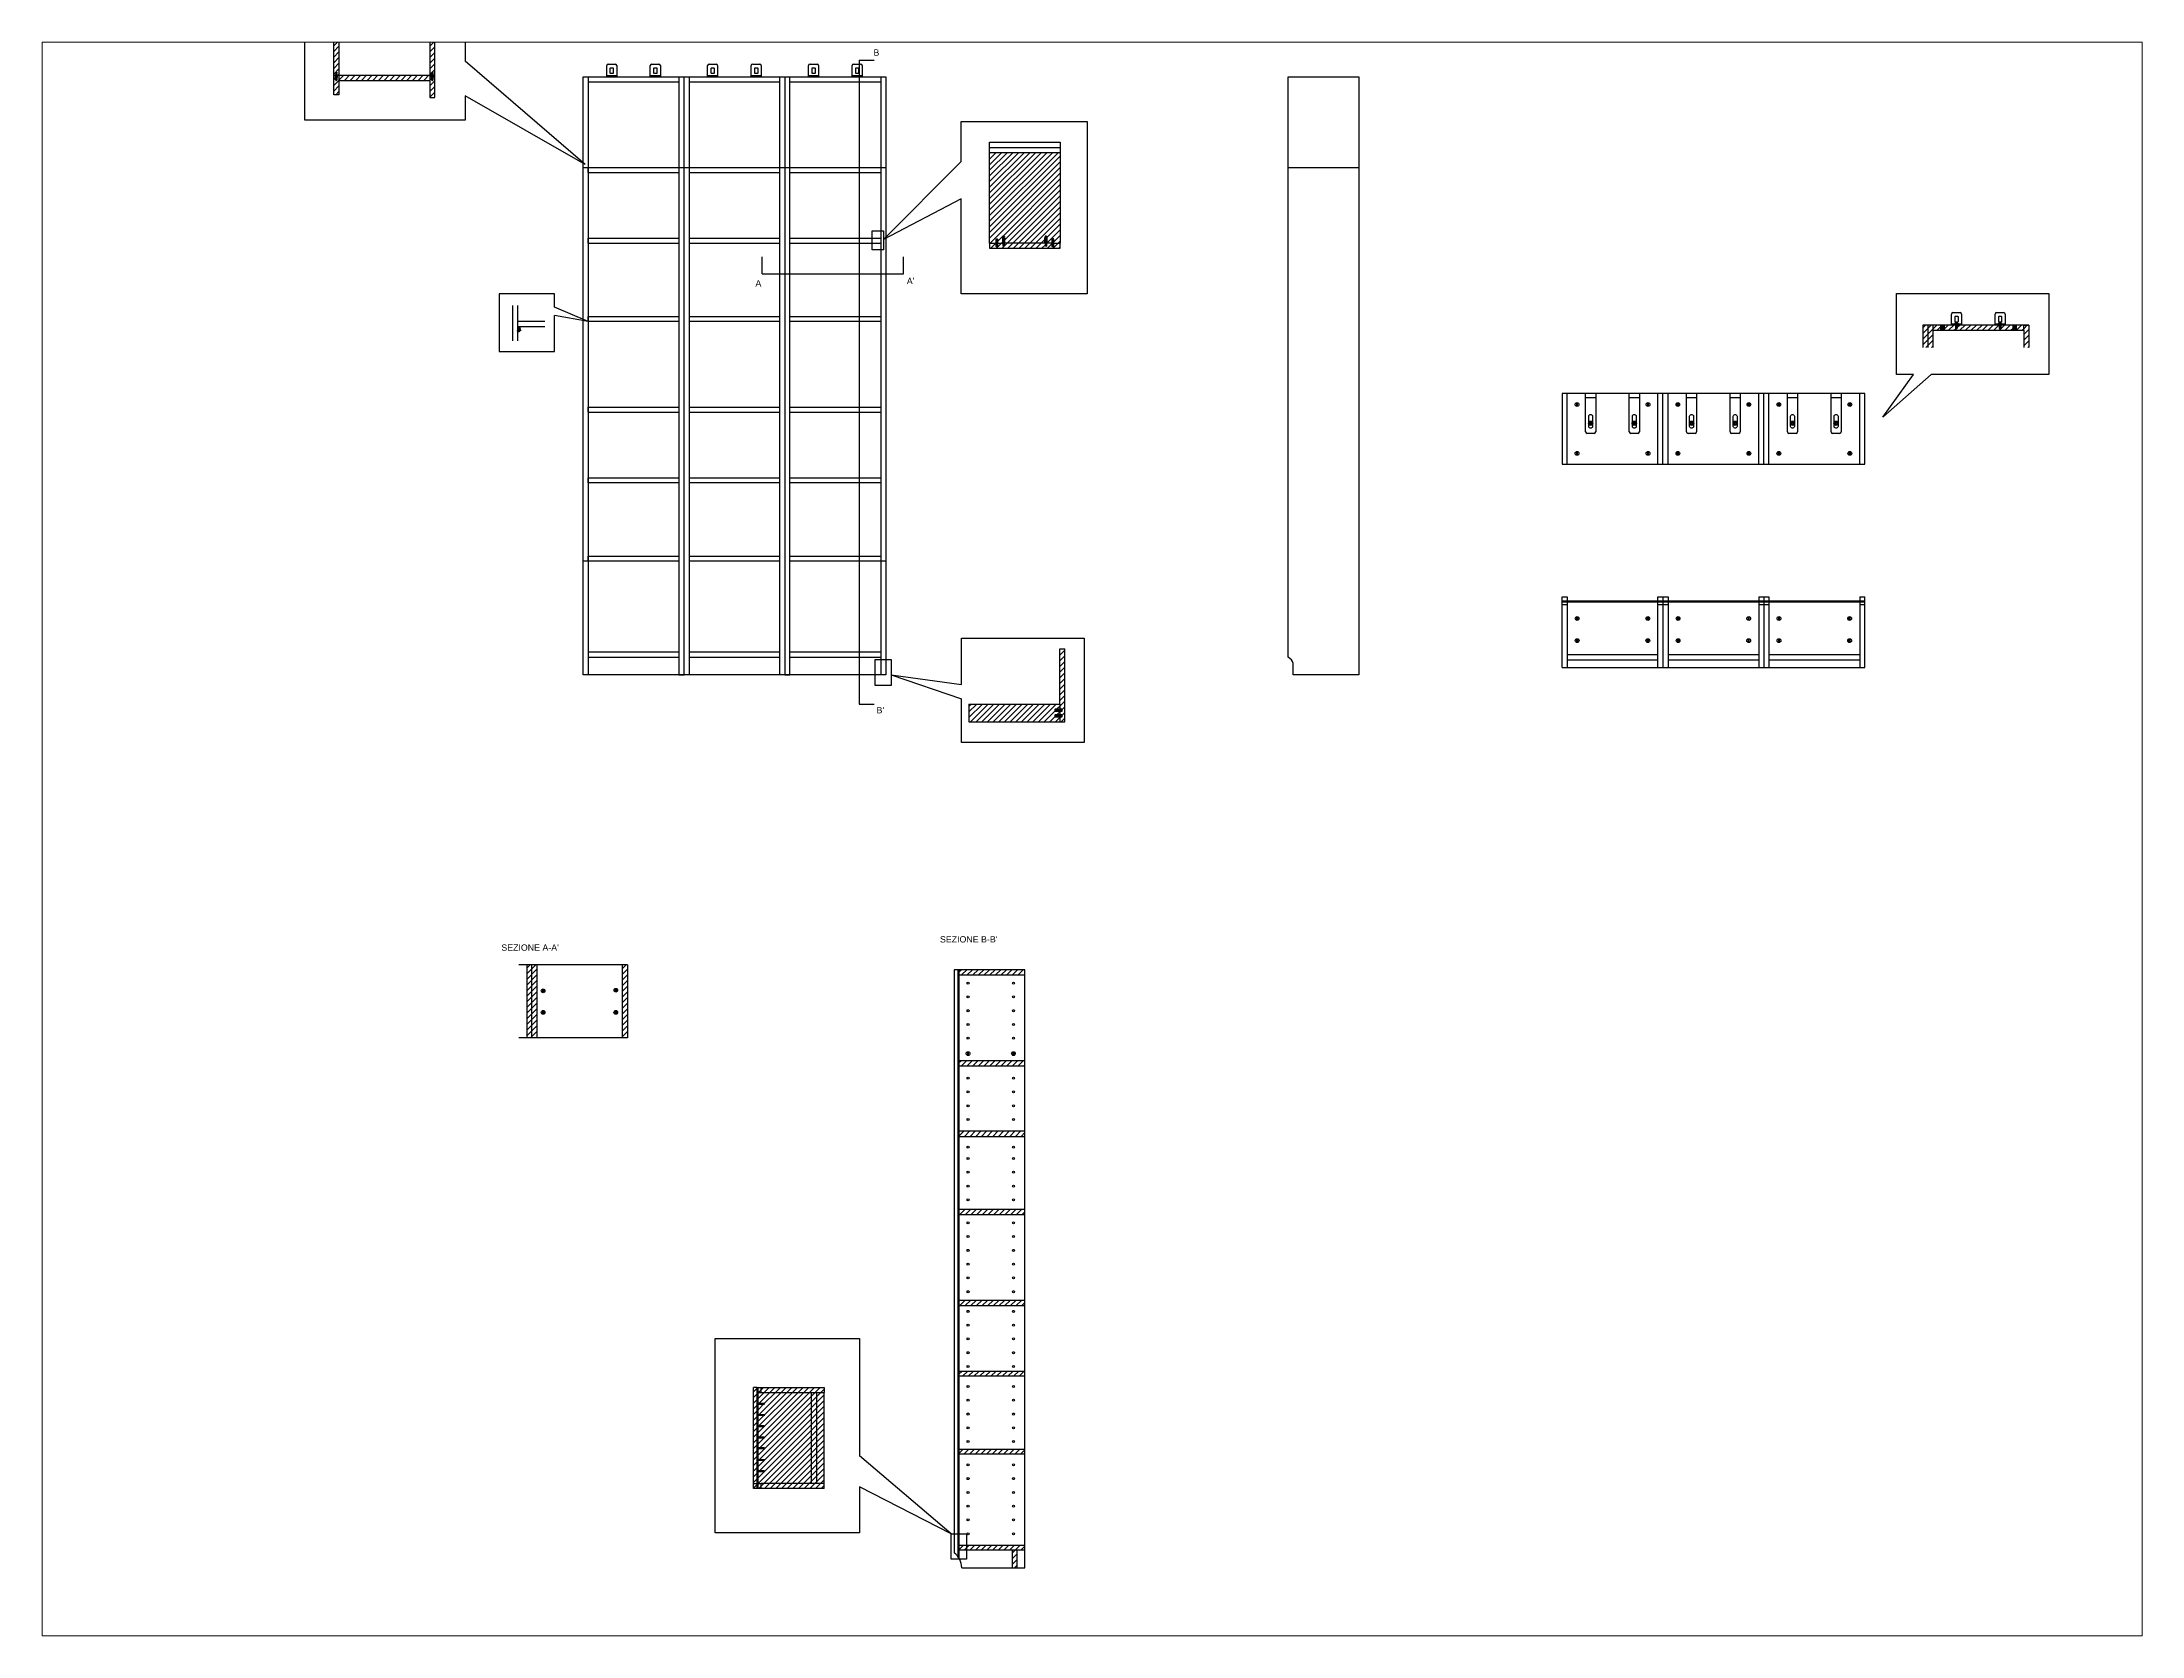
# Paper-space layout 'Layout1' of a CAD drawing. Header units: millimetres. Extents: x 26 to 231, y 20 to 176.
# The model-space entities are those that its viewports show. They can reach past a viewport. Long polylines and large blocks are cut down to what shows.
import ezdxf

# ---------------------------------------------------------------- set-up
doc = ezdxf.new("R2010")
doc.units = ezdxf.units.MM
for name, color, linetype in [('DETTAGLI', 4, 'Continuous'), ('SEZIONI', 1, 'Continuous'), ('Viti', 3, 'Continuous')]:
    doc.layers.add(name, color=color, linetype=linetype)
doc.styles.get("Standard").update_dxf_attribs({"font": 'arial.ttf'})
pattern_1 = [(45, (-232.4712, -353.9734), (-1.122532, 1.122532), [])]
pattern_2 = [(45, (-312.0437, -273.793), (-1.122532, 1.122532), [])]
pattern_3 = [(45, (65.025, 16.4674), (-1.122532, 1.122532), [])]

psp = doc.layouts.get("Layout1")

msp = doc.modelspace()

# ---------------------------------------------------------------- texts
at = {"layer": 'SEZIONI', "char_height": 2.5, "attachment_point": 1}
for s, width, insert in [('B', 14.0692, (2614.59, 1552.32)), ('A', 4.8176, (2567.81, 1460.84)), ("A'", 6.7447, (2627.82, 1461.8)), ("B'", 6.1548, (2615.81, 1291.69)), ("SEZIONE B-B'", 50.9953, (2640.95, 1200.86)), ("SEZIONE A-A'", 41.1078, (2467.05, 1197.59))]:
    msp.add_mtext_dynamic_manual_height_columns(s, width=width, gutter_width=12.5, heights=[0], dxfattribs=dict(at, insert=insert))

# ---------------------------------------------------------------- blocks, each defined once
blk = doc.blocks.new('viti3')
for p, q in [((-1.24, 0), (0.35, 0)), ((-1.14, -0.5), (-1.18, 0)), ((-1.02, -0.5), (-1.06, 0)), ((-0.9, -0.5), (-0.94, 0)), ((-0.78, -0.5), (-0.82, 0)), ((-0.66, -0.5), (-0.71, 0)), ((-0.55, -0.5), (-0.59, 0)), ((-0.08, -0.5), (-0.12, 0)), ((0.04, -0.5), (0, 0)), ((0.16, -0.5), (0.12, 0)), ((0.28, -0.5), (0.24, 0)), ((0.4, -0.5), (0.35, 0)), ((0.35, 0), (0.4, 0)), ((0.4, -0.5), (-1.24, -0.5)), ((-0.43, -0.5), (-0.47, 0)), ((-0.31, -0.5), (-0.35, 0)), ((-0.19, -0.5), (-0.24, 0)), ((0.4, -0.5), (0.4, -0.5)), ((0.45, -0.04), (0.45, -0.46))]:
    blk.add_line(p, q)
blk.add_lwpolyline([(-1.41, -0.98), (-1.41, 0.47, -0.414214), (-1.37, 0.5), (-1.27, 0.5, -0.414214), (-1.24, 0.47), (-1.24, -0.98, -0.414214), (-1.27, -1.01), (-1.37, -1.01, -0.414214)], format="xyb", close=True)
for centre, radius, start, end in [((-1.06, -0.25), 0.684, 120.51024, 239.48976), ((0.4, -0.04), 0.0421, 0, 90), ((0.4, -0.46), 0.0421, 270, 0)]:
    blk.add_arc(centre, radius, start, end)

# ---------------------------------------------------------------- hatches: boundary and pattern name
h = msp.add_hatch()
h.set_pattern_fill('ANSI31', color=256, scale=0.5)
h.set_pattern_definition([(45, (45.1438, 33.4296), (-1.122532, 1.122532), [])])
h.paths.add_polyline_path([(2402.66, 1578.04), (2400.66, 1578.04), (2400.66, 1542.04), (2401.33, 1542.04), (2401.33, 1542.42), (2401.53, 1542.42), (2401.53, 1542.87), (2401.38, 1542.87), (2401.38, 1543.07), (2401.98, 1543.07), (2401.98, 1542.87), (2401.83, 1542.87), (2401.83, 1542.42), (2402.03, 1542.42), (2402.03, 1542.04), (2402.66, 1542.04)])
h.paths.add_polyline_path([(2438.66, 1542.04), (2402.66, 1542.04), (2402.66, 1540.04), (2438.66, 1540.04)])
h.paths.add_polyline_path([(2402.66, 1542.04), (2402.03, 1542.04), (2402.03, 1541.17), (2401.88, 1541.17), (2401.88, 1540.07, -0.414214), (2401.83, 1540.02), (2401.53, 1540.02, -0.414214), (2401.48, 1540.07), (2401.48, 1541.17), (2401.33, 1541.17), (2401.33, 1542.04), (2400.66, 1542.04), (2400.66, 1534.35), (2402.66, 1534.35)])
h.paths.add_polyline_path([(2440.66, 1542.04), (2440.03, 1542.04), (2440.03, 1541.17), (2439.88, 1541.17), (2439.88, 1540.07, -0.414214), (2439.83, 1540.02), (2439.53, 1540.02, -0.414214), (2439.48, 1540.07), (2439.48, 1541.17), (2439.33, 1541.17), (2439.33, 1542.04), (2438.66, 1542.04), (2438.66, 1533.31), (2440.66, 1533.31)])
h.paths.add_polyline_path([(2440.66, 1578.04), (2438.66, 1578.04), (2438.66, 1542.04), (2439.33, 1542.04), (2439.33, 1542.42), (2439.53, 1542.42), (2439.53, 1542.87), (2439.38, 1542.87), (2439.38, 1543.07), (2439.98, 1543.07), (2439.98, 1542.87), (2439.83, 1542.87), (2439.83, 1542.42), (2440.03, 1542.42), (2440.03, 1542.04), (2440.66, 1542.04)])
h.paths.add_polyline_path([(2438.66, 1578.04), (2402.66, 1578.04), (2402.66, 1576.04), (2438.66, 1576.04)])
h = msp.add_hatch()
h.set_pattern_fill('ANSI31', color=256, scale=0.5)
h.paths.add_polyline_path([(2688.59, 1511.49), (2660.59, 1511.49), (2660.59, 1475.47), (2663.1, 1475.47), (2663.1, 1477.01), (2663.2, 1477.16), (2663.8, 1477.16), (2663.91, 1476.99), (2663.9, 1476.99), (2663.9, 1475.47), (2665.9, 1475.47), (2665.9, 1477.72), (2666.05, 1477.72), (2666.05, 1478.12), (2665.95, 1478.12), (2665.95, 1478.32), (2666.55, 1478.32), (2666.55, 1478.12), (2666.45, 1478.12), (2666.45, 1477.72), (2666.6, 1477.72), (2666.6, 1475.47), (2682.6, 1475.48), (2682.6, 1477.73), (2682.75, 1477.73), (2682.75, 1478.13), (2682.65, 1478.13), (2682.65, 1478.33), (2683.25, 1478.33), (2683.25, 1478.13), (2683.15, 1478.13), (2683.15, 1477.73), (2683.3, 1477.73), (2683.3, 1475.48), (2685.3, 1475.48), (2685.3, 1477.03), (2685.4, 1477.18), (2686, 1477.18), (2686.1, 1477.03), (2686.1, 1475.48), (2688.59, 1475.49)])
h = msp.add_hatch()
h.set_pattern_fill('ANSI31', color=256, scale=0.5)
h.paths.add_polyline_path([(2682.74, 1475.48), (2682.6, 1475.48), (2666.6, 1475.47), (2666.45, 1475.47), (2666.45, 1474.37, -0.414214), (2666.4, 1474.32), (2666.1, 1474.32, -0.414214), (2666.05, 1474.37), (2666.05, 1475.47), (2665.9, 1475.47), (2663.9, 1475.47), (2663.9, 1474.31), (2663.81, 1474.18, -0.250765), (2663.77, 1474.16), (2663.22, 1474.16, -0.250765), (2663.18, 1474.18), (2663.1, 1474.31), (2663.1, 1474.31), (2663.1, 1475.47), (2660.59, 1475.47), (2660.59, 1473.49), (2688.59, 1473.49), (2688.59, 1475.49), (2686.1, 1475.48), (2686.1, 1474.33), (2686.01, 1474.2, -0.250765), (2685.97, 1474.18), (2685.43, 1474.18, -0.250765), (2685.38, 1474.2), (2685.3, 1474.33), (2685.3, 1474.33), (2685.3, 1475.48), (2683.3, 1475.48), (2683.14, 1475.48), (2683.14, 1474.37, -0.414214), (2683.09, 1474.32), (2682.79, 1474.32, -0.414214), (2682.74, 1474.37)])
h = msp.add_hatch()
h.set_pattern_fill('ANSI31', color=256, scale=0.5)
h.set_pattern_definition(pattern_3)
h.paths.add_polyline_path([(3032.64, 1442.98), (3030.64, 1442.98), (3030.64, 1434.17), (3032.64, 1434.17)])
h.paths.add_polyline_path([(3034.64, 1440.98), (3034.64, 1442.98), (3032.64, 1442.98), (3032.64, 1434.17), (3034.64, 1434.17)])
h.paths.add_polyline_path([(3072.64, 1442.98), (3070.64, 1442.98), (3070.64, 1440.98), (3070.64, 1434.17), (3072.64, 1434.17)])
h = msp.add_hatch()
h.set_pattern_fill('ANSI31', color=256, scale=0.5)
h.set_pattern_definition(pattern_3)
h.paths.add_polyline_path([(3037.92, 1442.21), (3037.92, 1442.31, -0.414214), (3038.02, 1442.41), (3038.9, 1442.41, -0.414214), (3039, 1442.31), (3039, 1442.21, -0.414214), (3038.9, 1442.11), (3038.02, 1442.11, -0.414214)], flags=16)
h.paths.add_polyline_path([(3043.64, 1442.98), (3039.21, 1442.98), (3039.21, 1440.98), (3070.64, 1440.98), (3070.64, 1442.98), (3067.77, 1442.98), (3067.77, 1441.03), (3066.27, 1441.03), (3066.27, 1442.98), (3061.59, 1442.98), (3061.59, 1441.75), (3060.92, 1441.75), (3060.92, 1442.98), (3044.31, 1442.98), (3044.31, 1441.75), (3043.64, 1441.75)])
h.paths.add_polyline_path([(3037.97, 1442.98), (3037.97, 1442.91), (3038.1, 1442.91), (3038.1, 1442.98)])
h.paths.add_polyline_path([(3037.71, 1441.03), (3037.71, 1442.98), (3034.64, 1442.98), (3034.64, 1440.98), (3039.21, 1440.98), (3039.21, 1441.03)])
h = msp.add_hatch()
h.set_pattern_fill('ANSI31', color=256, scale=0.5)
h.paths.add_polyline_path([(2690.46, 1314.72), (2688.46, 1314.72), (2688.46, 1292.81), (2688.46, 1290.8), (2689.29, 1290.8), (2689.44, 1290.7), (2689.44, 1290.1), (2689.29, 1290), (2688.46, 1290), (2688.46, 1288.57), (2689.3, 1288.57), (2689.3, 1288.56), (2689.44, 1288.47), (2689.44, 1287.87), (2689.29, 1287.77), (2688.46, 1287.77), (2688.46, 1285.81), (2690.46, 1285.81)])
h = msp.add_hatch()
h.set_pattern_fill('ANSI31', color=256, scale=0.5)
h.paths.add_polyline_path([(2688.46, 1290), (2686.59, 1290), (2686.44, 1290.1), (2686.44, 1290.7), (2686.59, 1290.8), (2686.59, 1290.8), (2688.46, 1290.8), (2688.46, 1292.81), (2652.46, 1292.81), (2652.46, 1285.81), (2688.46, 1285.81), (2688.46, 1287.77), (2686.59, 1287.77), (2686.59, 1287.77), (2686.44, 1287.87), (2686.44, 1288.47), (2686.59, 1288.57), (2688.46, 1288.57)])
h = msp.add_hatch()
h.set_pattern_fill('ANSI31', color=256, scale=0.5)
h.set_pattern_definition([(45, (48.7971, -285.9306), (-1.122532, 1.122532), [])])
h.paths.add_polyline_path([(2481.12, 1189.55), (2479.12, 1189.55), (2479.12, 1160.55), (2481.12, 1160.55)])
h.paths.add_polyline_path([(2479.12, 1189.55), (2477.12, 1189.55), (2477.12, 1160.55), (2479.12, 1160.55)])
h.paths.add_polyline_path([(2517.12, 1160.55), (2517.12, 1189.55), (2515.12, 1189.55), (2515.12, 1160.55)])
h = msp.add_hatch()
h.set_pattern_fill('ANSI31', color=256, scale=0.5)
h.set_pattern_definition(pattern_1)
h.paths.add_polyline_path([(2648.49, 1054.51), (2648.09, 1054.51), (2648.09, 1028.51), (2648.49, 1028.51)], flags=17)
h.paths.add_polyline_path([(2648.49, 957.51), (2648.09, 957.51), (2648.09, 954.99, -0.023516), (2648.49, 954.39)])
h.paths.add_polyline_path([(2648.49, 959.51), (2648.09, 959.51), (2648.09, 957.51), (2648.49, 957.51)])
h.paths.add_polyline_path([(2648.49, 1187.51), (2648.09, 1187.51), (2648.09, 959.51), (2648.49, 959.51)])
h = msp.add_hatch()
h.set_pattern_fill('ANSI31', color=256, scale=0.5)
h.set_pattern_definition(pattern_1)
h.paths.add_polyline_path([(2648.49, 1187.51), (2648.09, 1187.51), (2648.09, 1028.51), (2648.49, 1028.51)])
h = msp.add_hatch()
h.set_pattern_fill('ANSI31', color=256, scale=0.5)
h.set_pattern_definition(pattern_1)
h.paths.add_polyline_path([(2674.59, 957.51), (2674.59, 959.51), (2648.49, 959.51), (2648.49, 957.51)])
h.paths.add_polyline_path([(2674.59, 995.51), (2674.59, 997.51), (2648.49, 997.51), (2648.49, 995.51)])
h.paths.add_polyline_path([(2648.49, 1056.51), (2648.49, 1054.51), (2674.59, 1054.51), (2674.59, 1056.51)])
h.paths.add_polyline_path([(2648.49, 1028.51), (2648.49, 1026.51), (2674.59, 1026.51), (2674.59, 1028.51)])
h.paths.add_polyline_path([(2648.49, 1092.51), (2648.49, 1090.51), (2674.59, 1090.51), (2674.59, 1092.51)])
h.paths.add_polyline_path([(2648.49, 1123.51), (2648.49, 1121.51), (2674.59, 1121.51), (2674.59, 1123.51)])
h.paths.add_polyline_path([(2648.49, 1151.51), (2648.49, 1149.51), (2674.59, 1149.51), (2674.59, 1151.51)])
h.paths.add_polyline_path([(2648.49, 1187.51), (2648.49, 1185.51), (2674.59, 1185.51), (2674.59, 1187.51)])
h = msp.add_hatch()
h.set_pattern_fill('ANSI31', color=256, scale=0.5)
h.set_pattern_definition(pattern_2)
h.paths.add_polyline_path([(2592.02, 1019.98), (2590.02, 1019.98), (2590.02, 983.98), (2592.02, 983.98)])
h.paths.add_polyline_path([(2568.52, 1021.98), (2567.02, 1021.98), (2567.02, 983.98), (2568.52, 983.98)])
h.paths.add_polyline_path([(2595.02, 983.98), (2570.02, 983.98), (2570.02, 981.98), (2595.02, 981.98)])
h.paths.add_polyline_path([(2570.02, 983.98), (2568.92, 983.98), (2568.92, 981.98), (2570.02, 981.98)])
h.paths.add_polyline_path([(2568.52, 983.98), (2567.02, 983.98), (2567.02, 981.98), (2568.52, 981.98)])
h.paths.add_polyline_path([(2568.92, 983.98), (2568.52, 983.98), (2568.52, 981.98), (2568.92, 981.98)])
h.paths.add_polyline_path([(2568.92, 988.73), (2568.69, 988.73, 0.343729), (2568.59, 988.66), (2568.52, 988.43), (2568.52, 983.98), (2568.92, 983.98)])
h.paths.add_polyline_path([(2568.92, 993.18), (2568.69, 993.18, 0.343729), (2568.59, 993.11), (2568.52, 992.88), (2568.52, 989.23), (2568.6, 988.99, 0.300909), (2568.69, 988.93), (2568.92, 988.93)])
h.paths.add_polyline_path([(2568.92, 997.84), (2568.69, 997.84, 0.343729), (2568.59, 997.77), (2568.52, 997.54), (2568.52, 993.68), (2568.6, 993.44, 0.300909), (2568.69, 993.38), (2568.92, 993.38)])
h.paths.add_polyline_path([(2568.92, 1002.08), (2568.69, 1002.08, 0.343729), (2568.59, 1002.01), (2568.52, 1001.78), (2568.52, 998.34), (2568.6, 998.1, 0.300909), (2568.69, 998.04), (2568.92, 998.04)])
h.paths.add_polyline_path([(2568.92, 1006.53), (2568.69, 1006.53, 0.343729), (2568.59, 1006.46), (2568.52, 1006.23), (2568.52, 1002.58), (2568.6, 1002.34, 0.300909), (2568.69, 1002.28), (2568.92, 1002.28)])
h.paths.add_polyline_path([(2568.92, 1010.98), (2568.69, 1010.98, 0.343729), (2568.59, 1010.91), (2568.52, 1010.68), (2568.52, 1007.03), (2568.6, 1006.79, 0.300909), (2568.69, 1006.73), (2568.92, 1006.73)])
h.paths.add_polyline_path([(2568.92, 1015.43), (2568.69, 1015.43, 0.343729), (2568.59, 1015.36), (2568.52, 1015.13), (2568.52, 1011.48), (2568.6, 1011.24, 0.300909), (2568.69, 1011.18), (2568.92, 1011.18)])
h.paths.add_polyline_path([(2568.92, 1019.98), (2568.52, 1019.98), (2568.52, 1015.93), (2568.6, 1015.69, 0.300909), (2568.69, 1015.63), (2568.92, 1015.63)])
h.paths.add_polyline_path([(2568.92, 1021.98), (2568.52, 1021.98), (2568.52, 1019.98), (2568.92, 1019.98)])
h.paths.add_polyline_path([(2570.02, 1021.98), (2568.92, 1021.98), (2568.92, 1019.98), (2570.02, 1019.98)])
h.paths.add_polyline_path([(2595.02, 1021.98), (2570.02, 1021.98), (2570.02, 1019.98), (2595.02, 1019.98)])
h = msp.add_hatch()
h.set_pattern_fill('ANSI31', color=256, scale=0.5)
h.set_pattern_definition(pattern_2)
h.paths.add_polyline_path([(2571.52, 1002.18), (2571.26, 1002.12), (2571.25, 1002.07), (2571.23, 1002.11), (2571.11, 1002.08), (2571.1, 1002.08), (2568.92, 1002.08), (2568.92, 998.07), (2568.93, 998.04), (2571.21, 998.04), (2571.21, 998.05), (2571.24, 998.01), (2571.52, 997.94), (2571.26, 997.88), (2571.25, 997.83), (2571.23, 997.87), (2571.11, 997.84), (2571.1, 997.84), (2568.92, 997.84), (2568.92, 993.41), (2568.93, 993.38), (2571.21, 993.38), (2571.21, 993.39), (2571.24, 993.35), (2571.52, 993.28), (2571.26, 993.22), (2571.25, 993.17), (2571.23, 993.21), (2571.11, 993.18), (2571.1, 993.18), (2568.92, 993.18), (2568.92, 988.96), (2568.93, 988.93), (2571.21, 988.93), (2571.21, 988.94), (2571.24, 988.9), (2571.52, 988.83), (2571.26, 988.77), (2571.25, 988.72), (2571.23, 988.76), (2571.11, 988.73), (2571.1, 988.73), (2568.92, 988.73), (2568.92, 983.98), (2570.02, 983.98), (2590.02, 983.98), (2590.02, 1019.98), (2568.92, 1019.98), (2568.92, 1015.66), (2568.93, 1015.63), (2571.21, 1015.63), (2571.21, 1015.64), (2571.24, 1015.6), (2571.52, 1015.53), (2571.26, 1015.47), (2571.25, 1015.42), (2571.23, 1015.46), (2571.11, 1015.43), (2571.1, 1015.43), (2568.92, 1015.43), (2568.92, 1011.21), (2568.93, 1011.18), (2571.21, 1011.18), (2571.21, 1011.19), (2571.24, 1011.15), (2571.52, 1011.08), (2571.26, 1011.02), (2571.25, 1010.97), (2571.23, 1011.01), (2571.11, 1010.98), (2571.1, 1010.98), (2568.92, 1010.98), (2568.92, 1006.76), (2568.93, 1006.73), (2571.21, 1006.73), (2571.21, 1006.74), (2571.24, 1006.7), (2571.52, 1006.63), (2571.26, 1006.57), (2571.25, 1006.52), (2571.23, 1006.56), (2571.11, 1006.53), (2571.1, 1006.53), (2568.92, 1006.53), (2568.92, 1002.31), (2568.93, 1002.28), (2571.21, 1002.28), (2571.21, 1002.29), (2571.24, 1002.25)])
h.paths.add_polyline_path([(2595.02, 1019.98), (2592.02, 1019.98), (2592.02, 983.98), (2595.02, 983.98)])
h = msp.add_hatch()
h.set_pattern_fill('ANSI31', color=256, scale=0.5)
h.set_pattern_definition(pattern_1)
h.paths.add_polyline_path([(2671.59, 957.51), (2669.59, 957.51), (2669.59, 950.51), (2671.59, 950.51)])

# ---------------------------------------------------------------- linework, layer by layer
for p, q in [((2400.66, 1534.35), (2400.66, 1578.04)), ((2402.66, 1578.04), (2402.66, 1534.35)), ((2438.66, 1578.04), (2438.66, 1533.31)), ((2440.66, 1533.31), (2440.66, 1578.04)), ((2400.66, 1542.04), (2401.33, 1542.04)), ((2401.33, 1541.17), (2401.33, 1542.42)), ((2402.03, 1542.42), (2401.33, 1542.42)), ((2401.63, 1542.32), (2401.33, 1542.32)), ((2401.33, 1541.22), (2402.03, 1541.22)), ((2402.03, 1541.17), (2401.33, 1541.17)), ((2401.98, 1543.07), (2401.38, 1543.07)), ((2401.38, 1543.07), (2401.38, 1542.87)), ((2401.98, 1542.87), (2401.38, 1542.87)), ((2401.38, 1542.32), (2401.38, 1541.22)), ((2401.48, 1540.07), (2401.48, 1541.17)), ((2401.88, 1541.11), (2401.48, 1540.98)), ((2401.88, 1540.96), (2401.48, 1540.83)), ((2401.88, 1540.81), (2401.48, 1540.68)), ((2401.88, 1540.66), (2401.48, 1540.53)), ((2401.88, 1540.51), (2401.48, 1540.38)), ((2401.88, 1540.36), (2401.48, 1540.23)), ((2401.53, 1542.42), (2401.53, 1542.87)), ((2401.63, 1542.32), (2401.63, 1541.22)), ((2402.03, 1542.32), (2401.73, 1542.32)), ((2401.73, 1542.32), (2401.73, 1541.22)), ((2401.83, 1542.42), (2401.83, 1542.87)), ((2401.88, 1541.17), (2401.88, 1540.07)), ((2401.98, 1543.07), (2401.98, 1542.87)), ((2401.98, 1542.32), (2401.98, 1541.22)), ((2402.03, 1542.42), (2402.03, 1541.17)), ((2402.03, 1542.04), (2439.33, 1542.04)), ((2439.33, 1541.17), (2439.33, 1542.42)), ((2440.03, 1542.42), (2439.33, 1542.42)), ((2439.63, 1542.32), (2439.33, 1542.32)), ((2439.33, 1541.22), (2440.03, 1541.22)), ((2440.03, 1541.17), (2439.33, 1541.17)), ((2439.98, 1543.07), (2439.38, 1543.07)), ((2439.38, 1543.07), (2439.38, 1542.87)), ((2439.98, 1542.87), (2439.38, 1542.87)), ((2439.38, 1542.32), (2439.38, 1541.22)), ((2439.48, 1540.07), (2439.48, 1541.17)), ((2439.88, 1541.11), (2439.48, 1540.98)), ((2439.88, 1540.96), (2439.48, 1540.83)), ((2439.88, 1540.81), (2439.48, 1540.68)), ((2439.88, 1540.66), (2439.48, 1540.53)), ((2439.88, 1540.51), (2439.48, 1540.38)), ((2439.88, 1540.36), (2439.48, 1540.23)), ((2439.53, 1542.42), (2439.53, 1542.87)), ((2439.63, 1542.32), (2439.63, 1541.22)), ((2440.03, 1542.32), (2439.73, 1542.32)), ((2439.73, 1542.32), (2439.73, 1541.22)), ((2439.83, 1542.42), (2439.83, 1542.87)), ((2439.88, 1541.17), (2439.88, 1540.07)), ((2439.98, 1543.07), (2439.98, 1542.87)), ((2439.98, 1542.32), (2439.98, 1541.22)), ((2440.03, 1542.42), (2440.03, 1541.17)), ((2440.03, 1542.04), (2440.66, 1542.04)), ((2499.48, 1304.49), (2499.48, 1541.49)), ((2499.48, 1541.49), (2619.48, 1541.49)), ((2501.48, 1541.49), (2501.48, 1304.49)), ((2508.82, 1541.49), (2508.82, 1545.89)), ((2508.82, 1541.99), (2512.81, 1541.99)), ((2509.42, 1546.49), (2512.21, 1546.49)), ((2512.81, 1545.89), (2512.81, 1541.49)), ((2526.12, 1541.49), (2526.12, 1545.89)), ((2526.12, 1541.99), (2530.12, 1541.99)), ((2526.72, 1546.49), (2529.52, 1546.49)), ((2530.12, 1545.89), (2530.12, 1541.49)), ((2537.48, 1541.49), (2537.48, 1304.49)), ((2539.48, 1304.49), (2539.48, 1541.49)), ((2539.48, 1541.49), (2541.48, 1541.49)), ((2541.48, 1541.49), (2541.48, 1304.49)), ((2548.82, 1541.49), (2548.82, 1545.89)), ((2548.82, 1541.99), (2552.82, 1541.99)), ((2549.42, 1546.49), (2552.22, 1546.49)), ((2552.82, 1545.89), (2552.82, 1541.49)), ((2566.11, 1541.49), (2566.11, 1545.89)), ((2566.11, 1541.99), (2570.11, 1541.99)), ((2566.71, 1546.49), (2569.51, 1546.49)), ((2570.11, 1545.89), (2570.11, 1541.49)), ((2577.48, 1304.49), (2577.48, 1541.49)), ((2577.48, 1541.49), (2579.48, 1541.49)), ((2579.48, 1541.49), (2579.48, 1304.49)), ((2581.48, 1304.49), (2581.48, 1541.49)), ((2588.84, 1541.49), (2588.84, 1545.89)), ((2588.84, 1541.99), (2592.84, 1541.99)), ((2589.44, 1546.49), (2592.24, 1546.49)), ((2592.84, 1545.89), (2592.84, 1541.49)), ((2606.13, 1541.49), (2606.13, 1545.89)), ((2606.13, 1541.99), (2610.12, 1541.99)), ((2606.73, 1546.49), (2609.52, 1546.49)), ((2610.12, 1545.89), (2610.12, 1541.49)), ((2617.48, 1541.49), (2617.48, 1304.49)), ((2619.48, 1541.49), (2619.48, 1304.49)), ((2779.03, 1311.39), (2779.03, 1541.39)), ((2779.03, 1541.39), (2807.03, 1541.39)), ((2807.03, 1541.39), (2807.03, 1304.39)), ((2807.03, 1541.39), (2807.03, 1304.39)), ((2402.66, 1534.35), (2400.66, 1534.35)), ((2401.88, 1540.21), (2401.48, 1540.08)), ((2401.83, 1540.02), (2401.53, 1540.02)), ((2402.66, 1540.04), (2438.66, 1540.04)), ((2438.66, 1533.31), (2440.66, 1533.31)), ((2439.88, 1540.21), (2439.48, 1540.08)), ((2439.83, 1540.02), (2439.53, 1540.02)), ((2501.48, 1539.49), (2537.48, 1539.49)), ((2541.48, 1539.49), (2577.48, 1539.49)), ((2581.48, 1539.49), (2617.48, 1539.49)), ((2660.59, 1513.49), (2660.59, 1515.49)), ((2660.59, 1515.49), (2688.59, 1515.49)), ((2688.59, 1515.49), (2688.59, 1513.49)), ((2660.59, 1511.49), (2660.59, 1513.49)), ((2660.59, 1513.49), (2688.59, 1513.49)), ((2660.59, 1475.49), (2660.59, 1511.49)), ((2660.59, 1511.49), (2688.59, 1511.49)), ((2688.59, 1513.49), (2688.59, 1511.49)), ((2688.59, 1511.49), (2688.59, 1475.49)), ((2499.48, 1505.49), (2619.48, 1505.49)), ((2501.48, 1503.49), (2501.48, 1505.49)), ((2501.48, 1503.49), (2537.48, 1503.49)), ((2541.48, 1503.49), (2577.48, 1503.49)), ((2581.48, 1503.49), (2617.48, 1503.49)), ((2807.03, 1505.39), (2779.03, 1505.39)), ((2501.48, 1475.49), (2501.48, 1477.49)), ((2501.48, 1477.49), (2537.48, 1477.49)), ((2501.48, 1475.49), (2537.48, 1475.49)), ((2541.48, 1477.49), (2577.48, 1477.49)), ((2541.48, 1475.49), (2577.48, 1475.49)), ((2581.48, 1477.49), (2617.48, 1477.49)), ((2581.48, 1475.49), (2617.48, 1475.49)), ((2617.48, 1475.49), (2617.48, 1444.49)), ((2660.59, 1475.49), (2660.59, 1473.49)), ((2660.59, 1475.47), (2663.1, 1475.47)), ((2663.1, 1476.99), (2663.9, 1476.99)), ((2663.89, 1474.31), (2663.1, 1474.31)), ((2663.2, 1474.32), (2663.2, 1476.98)), ((2663.3, 1474.32), (2663.3, 1476.98)), ((2663.4, 1474.32), (2663.4, 1476.98)), ((2663.5, 1474.32), (2663.5, 1476.98)), ((2663.6, 1474.32), (2663.6, 1476.98)), ((2663.7, 1474.32), (2663.7, 1476.98)), ((2663.8, 1474.32), (2663.8, 1476.98)), ((2663.9, 1475.47), (2665.9, 1475.47)), ((2666.6, 1477.72), (2665.9, 1477.72)), ((2665.9, 1475.47), (2665.9, 1477.72)), ((2666.2, 1477.62), (2665.9, 1477.62)), ((2666.2, 1475.52), (2665.9, 1475.52)), ((2666.6, 1475.47), (2665.9, 1475.47)), ((2666.55, 1478.32), (2665.95, 1478.32)), ((2665.95, 1478.32), (2665.95, 1478.12)), ((2666.55, 1478.12), (2665.95, 1478.12)), ((2665.95, 1477.62), (2665.95, 1475.52)), ((2666.05, 1477.72), (2666.05, 1478.12)), ((2666.05, 1474.37), (2666.05, 1475.47)), ((2666.45, 1475.47), (2666.05, 1475.35)), ((2666.45, 1475.32), (2666.05, 1475.2)), ((2666.45, 1475.17), (2666.05, 1475.05)), ((2666.45, 1475.02), (2666.05, 1474.9)), ((2666.45, 1474.87), (2666.05, 1474.75)), ((2666.45, 1474.72), (2666.05, 1474.6)), ((2666.45, 1474.57), (2666.05, 1474.45)), ((2666.42, 1477.72), (2666.07, 1477.72)), ((2666.4, 1474.32), (2666.1, 1474.32)), ((2666.45, 1474.41), (2666.15, 1474.32)), ((2666.2, 1477.62), (2666.2, 1475.52)), ((2666.6, 1477.62), (2666.3, 1477.62)), ((2666.3, 1477.62), (2666.3, 1475.52)), ((2666.6, 1475.52), (2666.3, 1475.52)), ((2666.45, 1477.72), (2666.45, 1478.12)), ((2666.45, 1475.47), (2666.45, 1474.37)), ((2666.55, 1478.32), (2666.55, 1478.12)), ((2666.55, 1477.62), (2666.55, 1475.52)), ((2666.6, 1477.72), (2666.6, 1475.47)), ((2682.6, 1475.48), (2666.6, 1475.47)), ((2683.3, 1477.73), (2682.6, 1477.73)), ((2682.6, 1475.48), (2682.6, 1477.73)), ((2682.9, 1477.63), (2682.6, 1477.63)), ((2682.9, 1475.53), (2682.6, 1475.53)), ((2683.3, 1475.48), (2682.6, 1475.48)), ((2683.25, 1478.33), (2682.65, 1478.33)), ((2682.65, 1478.33), (2682.65, 1478.13)), ((2683.25, 1478.13), (2682.65, 1478.13)), ((2682.65, 1477.63), (2682.65, 1475.53)), ((2682.74, 1474.37), (2682.74, 1475.47)), ((2683.14, 1475.47), (2682.74, 1475.35)), ((2683.14, 1475.32), (2682.74, 1475.2)), ((2683.14, 1475.17), (2682.74, 1475.05)), ((2683.14, 1475.02), (2682.74, 1474.9)), ((2683.14, 1474.87), (2682.74, 1474.75)), ((2683.14, 1474.72), (2682.74, 1474.6)), ((2683.14, 1474.57), (2682.74, 1474.45)), ((2682.75, 1477.73), (2682.75, 1478.13)), ((2683.12, 1477.73), (2682.77, 1477.73)), ((2683.09, 1474.32), (2682.79, 1474.32)), ((2683.14, 1474.41), (2682.85, 1474.32)), ((2682.9, 1477.63), (2682.9, 1475.53)), ((2683.3, 1477.63), (2683, 1477.63)), ((2683, 1477.63), (2683, 1475.53)), ((2683.3, 1475.53), (2683, 1475.53)), ((2683.14, 1475.47), (2683.14, 1474.37)), ((2683.15, 1477.73), (2683.15, 1478.13)), ((2683.25, 1478.33), (2683.25, 1478.13)), ((2683.25, 1477.63), (2683.25, 1475.53)), ((2683.3, 1477.73), (2683.3, 1475.48)), ((2685.3, 1475.48), (2683.3, 1475.48)), ((2686.1, 1474.33), (2685.3, 1474.33)), ((2685.4, 1474.34), (2685.4, 1477)), ((2685.5, 1474.34), (2685.5, 1477)), ((2685.6, 1474.34), (2685.6, 1477)), ((2685.7, 1474.34), (2685.7, 1477)), ((2685.8, 1474.34), (2685.8, 1477)), ((2685.9, 1474.34), (2685.9, 1477)), ((2686, 1474.34), (2686, 1477)), ((2686.1, 1475.48), (2688.59, 1475.49)), ((2688.59, 1473.49), (2688.59, 1475.49)), ((2660.59, 1473.49), (2688.59, 1473.49)), ((2471.52, 1450.87), (2471.52, 1436.75)), ((2473.52, 1450.87), (2473.52, 1436.75)), ((2484.32, 1444.41), (2473.52, 1444.41)), ((2484.32, 1442.41), (2473.52, 1442.41)), ((2473.59, 1441), (2473.52, 1441)), ((2473.52, 1441), (2473.52, 1440.94)), ((2473.52, 1440.94), (2474.49, 1440.94)), ((2473.84, 1441.58), (2473.59, 1441.42)), ((2474.47, 1441.58), (2474.71, 1441.42)), ((2474.77, 1441), (2474.71, 1441)), ((2501.48, 1444.49), (2501.48, 1446.49)), ((2501.48, 1446.49), (2537.48, 1446.49)), ((2501.48, 1444.49), (2501.48, 1408.49)), ((2537.48, 1444.49), (2501.48, 1444.49)), ((2541.48, 1446.49), (2577.48, 1446.49)), ((2577.48, 1444.49), (2541.48, 1444.49)), ((2581.48, 1446.49), (2617.48, 1446.49)), ((2617.48, 1444.49), (2581.48, 1444.49)), ((3032.64, 1442.98), (3030.64, 1442.98)), ((3030.64, 1442.98), (3030.64, 1434.17)), ((3034.64, 1442.98), (3032.64, 1442.98)), ((3032.64, 1442.98), (3032.64, 1434.17)), ((3034.64, 1442.98), (3034.64, 1440.98)), ((3043.64, 1442.98), (3034.64, 1442.98)), ((3034.64, 1440.98), (3070.64, 1440.98)), ((3034.64, 1440.98), (3034.64, 1434.17)), ((3039.21, 1441.59), (3037.71, 1441.59)), ((3037.71, 1441.19), (3039.21, 1441.19)), ((3042, 1443.48), (3042, 1447.38)), ((3042, 1442.98), (3042, 1443.48)), ((3042, 1443.48), (3043.22, 1443.48)), ((3042.6, 1447.98), (3045.4, 1447.98)), ((3043.64, 1442.98), (3043.64, 1441.75)), ((3043.64, 1441.75), (3044.31, 1441.75)), ((3060.92, 1442.98), (3044.31, 1442.98)), ((3044.31, 1441.75), (3044.31, 1442.98)), ((3044.73, 1443.48), (3046, 1443.48)), ((3046, 1447.38), (3046, 1443.48)), ((3046, 1443.48), (3046, 1442.98)), ((3059.28, 1443.48), (3059.28, 1447.38)), ((3059.28, 1442.98), (3059.28, 1443.48)), ((3059.28, 1443.48), (3060.5, 1443.48)), ((3059.88, 1447.98), (3062.68, 1447.98)), ((3060.92, 1442.98), (3060.92, 1441.75)), ((3060.92, 1441.75), (3061.59, 1441.75)), ((3070.64, 1442.98), (3061.59, 1442.98)), ((3061.59, 1441.75), (3061.59, 1442.98)), ((3062.02, 1443.48), (3063.28, 1443.48)), ((3063.28, 1447.38), (3063.28, 1443.48)), ((3063.28, 1443.48), (3063.28, 1442.98)), ((3067.77, 1441.59), (3066.27, 1441.59)), ((3066.27, 1441.19), (3067.77, 1441.19)), ((3070.64, 1440.98), (3070.64, 1442.98)), ((3070.64, 1440.98), (3070.64, 1434.17)), ((3072.64, 1442.98), (3072.64, 1434.17)), ((3007.61, 1415.89), (2887.61, 1415.89)), ((2887.61, 1415.89), (2887.61, 1387.89)), ((2889.61, 1387.89), (2889.61, 1415.89)), ((2896.95, 1400.74), (2896.95, 1415.89)), ((2900.94, 1415.89), (2900.94, 1400.74)), ((2914.25, 1400.74), (2914.25, 1415.89)), ((2918.25, 1415.89), (2918.25, 1400.74)), ((2925.61, 1387.89), (2925.61, 1415.89)), ((2927.61, 1387.89), (2927.61, 1415.89)), ((2929.61, 1387.89), (2929.61, 1415.89)), ((2936.95, 1400.74), (2936.95, 1415.89)), ((2940.95, 1415.89), (2940.95, 1400.74)), ((2954.24, 1400.74), (2954.24, 1415.89)), ((2958.24, 1415.89), (2958.24, 1400.74)), ((2965.61, 1387.89), (2965.61, 1415.89)), ((2967.61, 1387.89), (2967.61, 1415.89)), ((2969.61, 1387.89), (2969.61, 1415.89)), ((2976.97, 1400.74), (2976.97, 1415.89)), ((2980.97, 1415.89), (2980.97, 1400.74)), ((2994.26, 1400.74), (2994.26, 1415.89)), ((2998.25, 1415.89), (2998.25, 1400.74)), ((3005.61, 1387.89), (3005.61, 1415.89)), ((3007.61, 1387.89), (3007.61, 1415.89)), ((2501.48, 1408.49), (2501.48, 1410.49)), ((2501.48, 1410.49), (2537.48, 1410.49)), ((2501.48, 1408.49), (2537.48, 1408.49)), ((2541.48, 1410.49), (2577.48, 1410.49)), ((2541.48, 1408.49), (2577.48, 1408.49)), ((2581.48, 1410.49), (2617.48, 1410.49)), ((2581.48, 1408.49), (2617.48, 1408.49)), ((2896.95, 1414.39), (2900.94, 1414.39)), ((2914.25, 1414.39), (2918.25, 1414.39)), ((2936.95, 1414.39), (2940.95, 1414.39)), ((2954.24, 1414.39), (2958.24, 1414.39)), ((2976.97, 1414.39), (2980.97, 1414.39)), ((2994.26, 1414.39), (2998.25, 1414.39)), ((2900.34, 1400.14), (2897.55, 1400.14)), ((2898.33, 1404.26), (2898.85, 1404.26)), ((2898.33, 1404.07), (2898.85, 1404.07)), ((2898.85, 1404.78), (2898.85, 1404.26)), ((2898.85, 1404.07), (2898.85, 1403.55)), ((2899.04, 1404.78), (2899.04, 1404.26)), ((2899.04, 1404.26), (2899.56, 1404.26)), ((2899.04, 1404.07), (2899.56, 1404.07)), ((2899.04, 1404.07), (2899.04, 1403.55)), ((2917.65, 1400.14), (2914.85, 1400.14)), ((2915.62, 1404.26), (2916.15, 1404.26)), ((2915.62, 1404.07), (2916.15, 1404.07)), ((2916.15, 1404.78), (2916.15, 1404.26)), ((2916.15, 1404.07), (2916.15, 1403.55)), ((2916.33, 1404.78), (2916.33, 1404.26)), ((2916.33, 1404.26), (2916.85, 1404.26)), ((2916.33, 1404.07), (2916.85, 1404.07)), ((2916.33, 1404.07), (2916.33, 1403.55)), ((2940.35, 1400.14), (2937.55, 1400.14)), ((2938.33, 1404.26), (2938.86, 1404.26)), ((2938.33, 1404.07), (2938.86, 1404.07)), ((2938.86, 1404.78), (2938.86, 1404.26)), ((2938.86, 1404.07), (2938.86, 1403.55)), ((2939.04, 1404.78), (2939.04, 1404.26)), ((2939.04, 1404.26), (2939.56, 1404.26)), ((2939.04, 1404.07), (2939.56, 1404.07)), ((2939.04, 1404.07), (2939.04, 1403.55)), ((2957.64, 1400.14), (2954.84, 1400.14)), ((2955.62, 1404.26), (2956.14, 1404.26)), ((2955.62, 1404.07), (2956.14, 1404.07)), ((2956.14, 1404.78), (2956.14, 1404.26)), ((2956.14, 1404.07), (2956.14, 1403.55)), ((2956.32, 1404.78), (2956.32, 1404.26)), ((2956.32, 1404.26), (2956.84, 1404.26)), ((2956.32, 1404.07), (2956.84, 1404.07)), ((2956.32, 1404.07), (2956.32, 1403.55)), ((2980.37, 1400.14), (2977.57, 1400.14)), ((2978.36, 1404.26), (2978.88, 1404.26)), ((2978.36, 1404.07), (2978.88, 1404.07)), ((2978.88, 1404.78), (2978.88, 1404.26)), ((2978.88, 1404.07), (2978.88, 1403.55)), ((2979.07, 1404.78), (2979.07, 1404.26)), ((2979.07, 1404.26), (2979.59, 1404.26)), ((2979.07, 1404.07), (2979.59, 1404.07)), ((2979.07, 1404.07), (2979.07, 1403.55)), ((2997.65, 1400.14), (2994.86, 1400.14)), ((2995.65, 1404.26), (2996.17, 1404.26)), ((2995.65, 1404.07), (2996.17, 1404.07)), ((2996.17, 1404.78), (2996.17, 1404.26)), ((2996.17, 1404.07), (2996.17, 1403.55)), ((2996.35, 1404.78), (2996.35, 1404.26)), ((2996.35, 1404.26), (2996.87, 1404.26)), ((2996.35, 1404.07), (2996.87, 1404.07)), ((2996.35, 1404.07), (2996.35, 1403.55)), ((2501.48, 1380.49), (2501.48, 1382.49)), ((2501.48, 1382.49), (2537.48, 1382.49)), ((2541.48, 1382.49), (2577.48, 1382.49)), ((2581.48, 1382.49), (2617.48, 1382.49)), ((2887.61, 1387.89), (3007.61, 1387.89)), ((2501.48, 1380.49), (2501.48, 1349.49)), ((2537.48, 1380.49), (2501.48, 1380.49)), ((2577.48, 1380.49), (2541.48, 1380.49)), ((2617.48, 1380.49), (2581.48, 1380.49)), ((2537.48, 1349.49), (2499.48, 1349.49)), ((2501.48, 1349.49), (2501.48, 1351.49)), ((2501.48, 1351.49), (2537.48, 1351.49)), ((2541.48, 1351.49), (2577.48, 1351.49)), ((2577.48, 1349.49), (2541.48, 1349.49)), ((2581.48, 1351.49), (2617.48, 1351.49)), ((2619.48, 1349.49), (2581.48, 1349.49)), ((2887.61, 1332.32), (2887.61, 1335.32)), ((2887.61, 1335.32), (2889.61, 1335.32)), ((2887.61, 1333.82), (3007.61, 1333.82)), ((2887.61, 1333.42), (3007.61, 1333.42)), ((2887.61, 1307.32), (2887.61, 1332.32)), ((2887.61, 1332.32), (2889.61, 1332.32)), ((2889.61, 1335.32), (2889.61, 1332.32)), ((2889.61, 1332.32), (2889.61, 1307.32)), ((2925.61, 1307.32), (2925.61, 1335.32)), ((2925.61, 1335.32), (2929.61, 1335.32)), ((2925.61, 1332.32), (2929.61, 1332.32)), ((2927.61, 1335.32), (2927.61, 1307.32)), ((2929.61, 1335.32), (2929.61, 1307.32)), ((2965.61, 1335.32), (2965.61, 1307.32)), ((2965.61, 1335.32), (2969.61, 1335.32)), ((2965.61, 1332.32), (2969.61, 1332.32)), ((2967.61, 1335.32), (2967.61, 1307.32)), ((2969.61, 1335.32), (2969.61, 1307.32)), ((3005.61, 1335.32), (3005.61, 1307.32)), ((3005.61, 1335.32), (3007.61, 1335.32)), ((3005.61, 1332.32), (3007.61, 1332.32)), ((3007.61, 1307.32), (3007.61, 1335.32)), ((2501.48, 1313.49), (2537.48, 1313.49)), ((2501.48, 1311.49), (2537.48, 1311.49)), ((2541.48, 1313.49), (2577.48, 1313.49)), ((2541.48, 1311.49), (2577.48, 1311.49)), ((2581.48, 1313.49), (2617.48, 1313.49)), ((2581.48, 1311.49), (2617.48, 1311.49)), ((2688.46, 1292.81), (2688.46, 1314.72)), ((2688.46, 1314.72), (2690.46, 1314.72)), ((2690.46, 1285.81), (2690.46, 1314.72)), ((2781.03, 1304.39), (2781.03, 1308.94)), ((2887.61, 1307.32), (3007.61, 1307.32)), ((2925.61, 1312.32), (2889.61, 1312.32)), ((2889.61, 1310.32), (2925.61, 1310.32)), ((2965.61, 1312.32), (2929.61, 1312.32)), ((2929.61, 1310.32), (2965.61, 1310.32)), ((3005.61, 1312.32), (2969.61, 1312.32)), ((2969.61, 1310.32), (3005.61, 1310.32)), ((2619.48, 1304.49), (2499.48, 1304.49)), ((2537.48, 1304.49), (2539.48, 1304.49)), ((2579.48, 1304.49), (2581.48, 1304.49)), ((2807.03, 1304.39), (2781.03, 1304.39)), ((2652.46, 1292.81), (2688.46, 1292.81)), ((2652.46, 1292.81), (2652.46, 1285.81)), ((2686.59, 1290), (2686.59, 1290.8)), ((2686.6, 1290.7), (2689.27, 1290.7)), ((2686.6, 1290.6), (2689.27, 1290.6)), ((2688.46, 1292.81), (2688.46, 1290.8)), ((2689.29, 1290.8), (2689.29, 1290)), ((2652.46, 1285.81), (2688.46, 1285.81)), ((2686.59, 1288.56), (2686.59, 1287.77)), ((2686.6, 1290.5), (2689.27, 1290.5)), ((2686.6, 1290.4), (2689.27, 1290.4)), ((2686.6, 1290.3), (2689.27, 1290.3)), ((2686.6, 1290.2), (2689.27, 1290.2)), ((2686.6, 1290.1), (2689.27, 1290.1)), ((2686.6, 1288.46), (2689.27, 1288.46)), ((2686.6, 1288.36), (2689.27, 1288.36)), ((2686.6, 1288.26), (2689.27, 1288.26)), ((2686.6, 1288.16), (2689.27, 1288.16)), ((2686.6, 1288.06), (2689.27, 1288.06)), ((2686.6, 1287.96), (2689.27, 1287.96)), ((2686.6, 1287.86), (2689.27, 1287.86)), ((2688.46, 1290), (2688.46, 1288.57)), ((2688.46, 1287.77), (2688.46, 1285.81)), ((2688.46, 1285.81), (2690.46, 1285.81)), ((2689.3, 1288.56), (2689.3, 1287.77)), ((2517.12, 1189.55), (2473.99, 1189.55)), ((2477.12, 1189.55), (2477.12, 1160.55)), ((2479.12, 1160.55), (2479.12, 1189.55)), ((2481.12, 1189.55), (2481.12, 1160.55)), ((2515.12, 1160.55), (2515.12, 1189.55)), ((2517.12, 1189.55), (2517.12, 1160.55)), ((2648.09, 1187.51), (2648.09, 954.99)), ((2648.49, 1187.51), (2648.49, 954.39)), ((2648.49, 1185.51), (2674.59, 1185.51)), ((2517.12, 1160.55), (2473.99, 1160.55)), ((2674.59, 1151.51), (2648.49, 1151.51)), ((2648.49, 1149.51), (2674.59, 1149.51)), ((2674.59, 1123.51), (2648.49, 1123.51)), ((2648.49, 1121.51), (2674.59, 1121.51)), ((2674.59, 1092.51), (2648.49, 1092.51)), ((2648.49, 1090.51), (2674.59, 1090.51)), ((2674.59, 1056.51), (2648.49, 1056.51)), ((2648.49, 1054.51), (2674.59, 1054.51)), ((2648.49, 1028.51), (2674.59, 1028.51)), ((2674.59, 1026.51), (2648.49, 1026.51)), ((2567.02, 983.98), (2567.02, 1021.98)), ((2568.52, 1021.98), (2567.02, 1021.98)), ((2568.52, 983.98), (2568.52, 1021.98)), ((2568.52, 1021.98), (2568.92, 1021.98)), ((2568.52, 1019.98), (2568.92, 1019.98)), ((2568.92, 1021.98), (2595.02, 1021.98)), ((2568.92, 1019.98), (2568.92, 1021.98)), ((2568.92, 1019.98), (2595.02, 1019.98)), ((2568.92, 1015.63), (2568.92, 1019.98)), ((2570.02, 1019.98), (2570.02, 1021.98)), ((2590.02, 983.98), (2590.02, 1019.98)), ((2592.02, 1019.98), (2592.02, 983.98)), ((2595.02, 1021.98), (2595.02, 1019.98)), ((2595.02, 981.98), (2595.02, 1019.98)), ((2568.73, 1015.63), (2568.8, 1015.43)), ((2568.73, 1011.18), (2568.8, 1010.98)), ((2568.83, 1015.63), (2568.9, 1015.43)), ((2568.83, 1011.18), (2568.9, 1010.98)), ((2568.92, 1006.73), (2568.92, 1015.43)), ((2568.93, 1015.63), (2569, 1015.43)), ((2568.93, 1011.18), (2569, 1010.98)), ((2569.03, 1015.63), (2569.1, 1015.43)), ((2569.03, 1011.18), (2569.1, 1010.98)), ((2569.13, 1015.63), (2569.2, 1015.43)), ((2569.13, 1011.18), (2569.2, 1010.98)), ((2569.23, 1015.63), (2569.3, 1015.43)), ((2569.23, 1011.18), (2569.3, 1010.98)), ((2569.33, 1015.63), (2569.4, 1015.43)), ((2569.33, 1011.18), (2569.4, 1010.98)), ((2569.43, 1015.63), (2569.5, 1015.43)), ((2569.43, 1011.18), (2569.5, 1010.98)), ((2569.53, 1015.63), (2569.6, 1015.43)), ((2569.53, 1011.18), (2569.6, 1010.98)), ((2569.63, 1015.63), (2569.7, 1015.43)), ((2569.63, 1011.18), (2569.7, 1010.98)), ((2569.73, 1015.63), (2569.8, 1015.43)), ((2569.73, 1011.18), (2569.8, 1010.98)), ((2569.83, 1015.63), (2569.9, 1015.43)), ((2569.83, 1011.18), (2569.9, 1010.98)), ((2569.93, 1015.63), (2570, 1015.43)), ((2569.93, 1011.18), (2570, 1010.98)), ((2570.03, 1015.63), (2570.1, 1015.43)), ((2570.03, 1011.18), (2570.1, 1010.98)), ((2570.13, 1015.63), (2570.2, 1015.43)), ((2570.13, 1011.18), (2570.2, 1010.98)), ((2570.23, 1015.63), (2570.3, 1015.43)), ((2570.23, 1011.18), (2570.3, 1010.98)), ((2570.33, 1015.63), (2570.4, 1015.43)), ((2570.33, 1011.18), (2570.4, 1010.98)), ((2570.43, 1015.63), (2570.5, 1015.43)), ((2570.43, 1011.18), (2570.5, 1010.98)), ((2570.53, 1015.63), (2570.6, 1015.43)), ((2570.53, 1011.18), (2570.6, 1010.98)), ((2570.63, 1015.63), (2570.7, 1015.43)), ((2570.63, 1011.18), (2570.7, 1010.98)), ((2570.73, 1015.63), (2570.8, 1015.43)), ((2570.73, 1011.18), (2570.8, 1010.98)), ((2570.83, 1015.63), (2570.9, 1015.43)), ((2570.83, 1011.18), (2570.9, 1010.98)), ((2570.93, 1015.63), (2571, 1015.43)), ((2570.93, 1011.18), (2571, 1010.98)), ((2571.03, 1015.63), (2571.1, 1015.43)), ((2571.03, 1011.18), (2571.1, 1010.98)), ((2568.73, 1006.73), (2568.8, 1006.53)), ((2568.73, 1002.28), (2568.8, 1002.08)), ((2568.83, 1006.73), (2568.9, 1006.53)), ((2568.83, 1002.28), (2568.9, 1002.08)), ((2568.92, 1002.28), (2568.92, 1006.53)), ((2568.92, 993.38), (2568.92, 1002.08)), ((2568.93, 1006.73), (2569, 1006.53)), ((2568.93, 1002.28), (2569, 1002.08)), ((2569.03, 1006.73), (2569.1, 1006.53)), ((2569.03, 1002.28), (2569.1, 1002.08)), ((2569.13, 1006.73), (2569.2, 1006.53)), ((2569.13, 1002.28), (2569.2, 1002.08)), ((2569.23, 1006.73), (2569.3, 1006.53)), ((2569.23, 1002.28), (2569.3, 1002.08)), ((2569.33, 1006.73), (2569.4, 1006.53)), ((2569.33, 1002.28), (2569.4, 1002.08)), ((2569.43, 1006.73), (2569.5, 1006.53)), ((2569.43, 1002.28), (2569.5, 1002.08)), ((2569.53, 1006.73), (2569.6, 1006.53)), ((2569.53, 1002.28), (2569.6, 1002.08)), ((2569.63, 1006.73), (2569.7, 1006.53)), ((2569.63, 1002.28), (2569.7, 1002.08)), ((2569.73, 1006.73), (2569.8, 1006.53)), ((2569.73, 1002.28), (2569.8, 1002.08)), ((2569.83, 1006.73), (2569.9, 1006.53)), ((2569.83, 1002.28), (2569.9, 1002.08)), ((2569.93, 1006.73), (2570, 1006.53)), ((2569.93, 1002.28), (2570, 1002.08)), ((2570.03, 1006.73), (2570.1, 1006.53)), ((2570.03, 1002.28), (2570.1, 1002.08)), ((2570.13, 1006.73), (2570.2, 1006.53)), ((2570.13, 1002.28), (2570.2, 1002.08)), ((2570.23, 1006.73), (2570.3, 1006.53)), ((2570.23, 1002.28), (2570.3, 1002.08)), ((2570.33, 1006.73), (2570.4, 1006.53)), ((2570.33, 1002.28), (2570.4, 1002.08)), ((2570.43, 1006.73), (2570.5, 1006.53)), ((2570.43, 1002.28), (2570.5, 1002.08)), ((2570.53, 1006.73), (2570.6, 1006.53)), ((2570.53, 1002.28), (2570.6, 1002.08)), ((2570.63, 1006.73), (2570.7, 1006.53)), ((2570.63, 1002.28), (2570.7, 1002.08)), ((2570.73, 1006.73), (2570.8, 1006.53)), ((2570.73, 1002.28), (2570.8, 1002.08)), ((2570.83, 1006.73), (2570.9, 1006.53)), ((2570.83, 1002.28), (2570.9, 1002.08)), ((2570.93, 1006.73), (2571, 1006.53)), ((2570.93, 1002.28), (2571, 1002.08)), ((2571.03, 1006.73), (2571.1, 1006.53)), ((2571.03, 1002.28), (2571.1, 1002.08)), ((2568.73, 998.04), (2568.8, 997.84)), ((2568.73, 993.38), (2568.8, 993.18)), ((2568.83, 998.04), (2568.9, 997.84)), ((2568.83, 993.38), (2568.9, 993.18)), ((2568.92, 988.93), (2568.92, 993.18)), ((2568.93, 998.04), (2569, 997.84)), ((2568.93, 993.38), (2569, 993.18)), ((2569.03, 998.04), (2569.1, 997.84)), ((2569.03, 993.38), (2569.1, 993.18)), ((2569.13, 998.04), (2569.2, 997.84)), ((2569.13, 993.38), (2569.2, 993.18)), ((2569.23, 998.04), (2569.3, 997.84)), ((2569.23, 993.38), (2569.3, 993.18)), ((2569.33, 998.04), (2569.4, 997.84)), ((2569.33, 993.38), (2569.4, 993.18)), ((2569.43, 998.04), (2569.5, 997.84)), ((2569.43, 993.38), (2569.5, 993.18)), ((2569.53, 998.04), (2569.6, 997.84)), ((2569.53, 993.38), (2569.6, 993.18)), ((2569.63, 998.04), (2569.7, 997.84)), ((2569.63, 993.38), (2569.7, 993.18)), ((2569.73, 998.04), (2569.8, 997.84)), ((2569.73, 993.38), (2569.8, 993.18)), ((2569.83, 998.04), (2569.9, 997.84)), ((2569.83, 993.38), (2569.9, 993.18)), ((2569.93, 998.04), (2570, 997.84)), ((2569.93, 993.38), (2570, 993.18)), ((2570.03, 998.04), (2570.1, 997.84)), ((2570.03, 993.38), (2570.1, 993.18)), ((2570.13, 998.04), (2570.2, 997.84)), ((2570.13, 993.38), (2570.2, 993.18)), ((2570.23, 998.04), (2570.3, 997.84)), ((2570.23, 993.38), (2570.3, 993.18)), ((2570.33, 998.04), (2570.4, 997.84)), ((2570.33, 993.38), (2570.4, 993.18)), ((2570.43, 998.04), (2570.5, 997.84)), ((2570.43, 993.38), (2570.5, 993.18)), ((2570.53, 998.04), (2570.6, 997.84)), ((2570.53, 993.38), (2570.6, 993.18)), ((2570.63, 998.04), (2570.7, 997.84)), ((2570.63, 993.38), (2570.7, 993.18)), ((2570.73, 998.04), (2570.8, 997.84)), ((2570.73, 993.38), (2570.8, 993.18)), ((2570.83, 998.04), (2570.9, 997.84)), ((2570.83, 993.38), (2570.9, 993.18)), ((2570.93, 998.04), (2571, 997.84)), ((2570.93, 993.38), (2571, 993.18)), ((2571.03, 998.04), (2571.1, 997.84)), ((2571.03, 993.38), (2571.1, 993.18)), ((2648.49, 997.51), (2674.59, 997.51)), ((2674.59, 995.51), (2648.49, 995.51)), ((2567.02, 981.98), (2567.02, 983.98)), ((2567.02, 983.98), (2568.52, 983.98)), ((2568.52, 981.98), (2568.52, 983.98)), ((2568.52, 983.98), (2568.92, 983.98)), ((2568.73, 988.93), (2568.8, 988.73)), ((2568.83, 988.93), (2568.9, 988.73)), ((2568.92, 983.98), (2568.92, 988.73)), ((2568.92, 981.98), (2568.92, 983.98)), ((2568.92, 983.98), (2570.02, 983.98)), ((2568.93, 988.93), (2569, 988.73)), ((2569.03, 988.93), (2569.1, 988.73)), ((2569.13, 988.93), (2569.2, 988.73)), ((2569.23, 988.93), (2569.3, 988.73)), ((2569.33, 988.93), (2569.4, 988.73)), ((2569.43, 988.93), (2569.5, 988.73)), ((2569.53, 988.93), (2569.6, 988.73)), ((2569.63, 988.93), (2569.7, 988.73)), ((2569.73, 988.93), (2569.8, 988.73)), ((2569.83, 988.93), (2569.9, 988.73)), ((2569.93, 988.93), (2570, 988.73)), ((2595.02, 983.98), (2570.02, 983.98)), ((2570.02, 981.98), (2570.02, 983.98)), ((2570.03, 988.93), (2570.1, 988.73)), ((2570.13, 988.93), (2570.2, 988.73)), ((2570.23, 988.93), (2570.3, 988.73)), ((2570.33, 988.93), (2570.4, 988.73)), ((2570.43, 988.93), (2570.5, 988.73)), ((2570.53, 988.93), (2570.6, 988.73)), ((2570.63, 988.93), (2570.7, 988.73)), ((2570.73, 988.93), (2570.8, 988.73)), ((2570.83, 988.93), (2570.9, 988.73)), ((2570.93, 988.93), (2571, 988.73)), ((2571.03, 988.93), (2571.1, 988.73)), ((2592.02, 983.98), (2590.02, 983.98)), ((2568.52, 981.98), (2567.02, 981.98)), ((2568.92, 981.98), (2568.52, 981.98)), ((2570.02, 981.98), (2568.92, 981.98)), ((2595.02, 981.98), (2570.02, 981.98)), ((2648.49, 959.51), (2674.59, 959.51)), ((2674.59, 957.51), (2648.49, 957.51)), ((2669.59, 957.51), (2669.59, 950.51)), ((2671.59, 950.51), (2671.59, 957.51))]:
    msp.add_line(p, q)
for points in [[(2510.45, 1545.06), (2511.21, 1545.06, -0.414214), (2511.41, 1544.86), (2511.41, 1542.91, -0.414214), (2511.21, 1542.71), (2510.45, 1542.71, -0.414214), (2510.25, 1542.91), (2510.25, 1544.86, -0.414214)], [(2527.75, 1545.06), (2528.51, 1545.06, -0.414214), (2528.71, 1544.86), (2528.71, 1542.91, -0.414214), (2528.51, 1542.71), (2527.75, 1542.71, -0.414214), (2527.55, 1542.91), (2527.55, 1544.86, -0.414214)], [(2550.46, 1545.06), (2551.22, 1545.06, -0.414214), (2551.42, 1544.86), (2551.42, 1542.91, -0.414214), (2551.22, 1542.71), (2550.46, 1542.71, -0.414214), (2550.26, 1542.91), (2550.26, 1544.86, -0.414214)], [(2567.75, 1545.06), (2568.51, 1545.06, -0.414214), (2568.71, 1544.86), (2568.71, 1542.91, -0.414214), (2568.51, 1542.71), (2567.75, 1542.71, -0.414214), (2567.55, 1542.91), (2567.55, 1544.86, -0.414214)], [(2590.48, 1545.06), (2591.24, 1545.06, -0.414214), (2591.44, 1544.86), (2591.44, 1542.91, -0.414214), (2591.24, 1542.71), (2590.48, 1542.71, -0.414214), (2590.28, 1542.91), (2590.28, 1544.86, -0.414214)], [(2607.76, 1545.06), (2608.52, 1545.06, -0.414214), (2608.72, 1544.86), (2608.72, 1542.91, -0.414214), (2608.52, 1542.71), (2607.76, 1542.71, -0.414214), (2607.56, 1542.91), (2607.56, 1544.86, -0.414214)], [(2663.89, 1477.02), (2663.81, 1477.13, 0.250765), (2663.77, 1477.16), (2663.22, 1477.16, 0.250765), (2663.18, 1477.13), (2663.11, 1477.02, 0.148069), (2663.1, 1476.99), (2663.1, 1474.32, 0.148069), (2663.11, 1474.29), (2663.18, 1474.18, 0.250765), (2663.22, 1474.16), (2663.77, 1474.16, 0.250765), (2663.81, 1474.18), (2663.89, 1474.29, 0.148069), (2663.9, 1474.32), (2663.9, 1476.99, 0.148069)], [(2686.09, 1477.04), (2686.01, 1477.16, 0.250765), (2685.97, 1477.18), (2685.43, 1477.18, 0.250765), (2685.38, 1477.16), (2685.31, 1477.04, 0.148069), (2685.3, 1477.01), (2685.3, 1474.34, 0.148069), (2685.31, 1474.32), (2685.38, 1474.2, 0.250765), (2685.43, 1474.18), (2685.97, 1474.18, 0.250765), (2686.01, 1474.2), (2686.09, 1474.32, 0.148069), (2686.1, 1474.34), (2686.1, 1477.01, 0.148069)], [(3038.02, 1442.41, 0.414214), (3037.92, 1442.31), (3037.92, 1442.21, 0.414214), (3038.02, 1442.11), (3038.9, 1442.11, 0.414214), (3039, 1442.21), (3039, 1442.31, 0.414214), (3038.9, 1442.41)], [(3043.63, 1446.55), (3044.39, 1446.55, -0.414214), (3044.59, 1446.35), (3044.59, 1444.41, -0.414214), (3044.39, 1444.21), (3043.63, 1444.21, -0.414214), (3043.43, 1444.41), (3043.43, 1446.35, -0.414214)], [(3060.92, 1446.55), (3061.67, 1446.55, -0.414214), (3061.87, 1446.35), (3061.87, 1444.41, -0.414214), (3061.67, 1444.21), (3060.92, 1444.21, -0.414214), (3060.72, 1444.41), (3060.72, 1446.35, -0.414214)], [(3066.59, 1442.41, 0.414214), (3066.49, 1442.31), (3066.49, 1442.21, 0.414214), (3066.59, 1442.11), (3067.46, 1442.11, 0.414214), (3067.56, 1442.21), (3067.56, 1442.31, 0.414214), (3067.46, 1442.41)], [(2898.78, 1407.55), (2899.1, 1407.55, -0.414214), (2899.7, 1406.95), (2899.7, 1402.85, -0.414214), (2899.1, 1402.25), (2898.78, 1402.25, -0.414214), (2898.18, 1402.85), (2898.18, 1406.95, -0.414214)], [(2916.08, 1407.55), (2916.4, 1407.55, -0.414214), (2917, 1406.95), (2917, 1402.85, -0.414214), (2916.4, 1402.25), (2916.08, 1402.25, -0.414214), (2915.48, 1402.85), (2915.48, 1406.95, -0.414214)], [(2938.78, 1407.55), (2939.1, 1407.55, -0.414214), (2939.7, 1406.95), (2939.7, 1402.85, -0.414214), (2939.1, 1402.25), (2938.78, 1402.25, -0.414214), (2938.18, 1402.85), (2938.18, 1406.95, -0.414214)], [(2956.07, 1407.55), (2956.4, 1407.55, -0.414214), (2957, 1406.95), (2957, 1402.85, -0.414214), (2956.4, 1402.25), (2956.07, 1402.25, -0.414214), (2955.47, 1402.85), (2955.47, 1406.95, -0.414214)], [(2978.8, 1407.55), (2979.13, 1407.55, -0.414214), (2979.73, 1406.95), (2979.73, 1402.85, -0.414214), (2979.13, 1402.25), (2978.8, 1402.25, -0.414214), (2978.2, 1402.85), (2978.2, 1406.95, -0.414214)], [(2996.09, 1407.55), (2996.41, 1407.55, -0.414214), (2997.01, 1406.95), (2997.01, 1402.85, -0.414214), (2996.41, 1402.25), (2996.09, 1402.25, -0.414214), (2995.49, 1402.85), (2995.49, 1406.95, -0.414214)], [(2689.3, 1290.01), (2689.42, 1290.08, 0.250765), (2689.44, 1290.13), (2689.44, 1290.67, 0.250765), (2689.42, 1290.71), (2689.3, 1290.79, 0.148069), (2689.27, 1290.8), (2686.6, 1290.8, 0.148069), (2686.58, 1290.79), (2686.46, 1290.71, 0.250765), (2686.44, 1290.67), (2686.44, 1290.13, 0.250765), (2686.46, 1290.08), (2686.58, 1290.01, 0.148069), (2686.6, 1290), (2689.27, 1290, 0.148069)], [(2689.3, 1287.77), (2689.42, 1287.85, 0.250765), (2689.44, 1287.89), (2689.44, 1288.44, 0.250765), (2689.42, 1288.48), (2689.3, 1288.56, 0.148069), (2689.27, 1288.57), (2686.6, 1288.57, 0.148069), (2686.58, 1288.56), (2686.46, 1288.48, 0.250765), (2686.44, 1288.44), (2686.44, 1287.89, 0.250765), (2686.46, 1287.85), (2686.58, 1287.77, 0.148069), (2686.6, 1287.77), (2689.27, 1287.77, 0.148069)], [(2571.2, 1015.61), (2571.15, 1015.62, 0.044876), (2571.09, 1015.63), (2568.69, 1015.63, -0.300909), (2568.6, 1015.69), (2568.52, 1015.93), (2568.52, 1015.13), (2568.6, 1015.37, -0.300909), (2568.69, 1015.43), (2571.09, 1015.43, 0.044876), (2571.15, 1015.44), (2571.23, 1015.46), (2571.25, 1015.42), (2571.26, 1015.47), (2571.52, 1015.53), (2571.24, 1015.6), (2571.21, 1015.64)], [(2571.2, 1011.16), (2571.15, 1011.17, 0.044876), (2571.09, 1011.18), (2568.69, 1011.18, -0.300909), (2568.6, 1011.24), (2568.52, 1011.48), (2568.52, 1010.68), (2568.6, 1010.92, -0.300909), (2568.69, 1010.98), (2571.09, 1010.98, 0.044876), (2571.15, 1010.99), (2571.23, 1011.01), (2571.25, 1010.97), (2571.26, 1011.02), (2571.52, 1011.08), (2571.24, 1011.15), (2571.21, 1011.19)], [(2571.2, 1006.71), (2571.15, 1006.72, 0.044876), (2571.09, 1006.73), (2568.69, 1006.73, -0.300909), (2568.6, 1006.79), (2568.52, 1007.03), (2568.52, 1006.23), (2568.6, 1006.47, -0.300909), (2568.69, 1006.53), (2571.09, 1006.53, 0.044876), (2571.15, 1006.54), (2571.23, 1006.56), (2571.25, 1006.52), (2571.26, 1006.57), (2571.52, 1006.63), (2571.24, 1006.7), (2571.21, 1006.74)], [(2571.2, 1002.26), (2571.15, 1002.27, 0.044876), (2571.09, 1002.28), (2568.69, 1002.28, -0.300909), (2568.6, 1002.34), (2568.52, 1002.58), (2568.52, 1001.78), (2568.6, 1002.02, -0.300909), (2568.69, 1002.08), (2571.09, 1002.08, 0.044876), (2571.15, 1002.09), (2571.23, 1002.11), (2571.25, 1002.07), (2571.26, 1002.12), (2571.52, 1002.18), (2571.24, 1002.25), (2571.21, 1002.29)], [(2571.2, 998.02), (2571.15, 998.03, 0.044876), (2571.09, 998.04), (2568.69, 998.04, -0.300909), (2568.6, 998.1), (2568.52, 998.34), (2568.52, 997.54), (2568.6, 997.78, -0.300909), (2568.69, 997.84), (2571.09, 997.84, 0.044876), (2571.15, 997.85), (2571.23, 997.87), (2571.25, 997.83), (2571.26, 997.88), (2571.52, 997.94), (2571.24, 998.01), (2571.21, 998.05)], [(2571.2, 993.36), (2571.15, 993.37, 0.044876), (2571.09, 993.38), (2568.69, 993.38, -0.300909), (2568.6, 993.44), (2568.52, 993.68), (2568.52, 992.88), (2568.6, 993.12, -0.300909), (2568.69, 993.18), (2571.09, 993.18, 0.044876), (2571.15, 993.19), (2571.23, 993.21), (2571.25, 993.17), (2571.26, 993.22), (2571.52, 993.28), (2571.24, 993.35), (2571.21, 993.39)], [(2571.2, 988.91), (2571.15, 988.92, 0.044876), (2571.09, 988.93), (2568.69, 988.93, -0.300909), (2568.6, 988.99), (2568.52, 989.23), (2568.52, 988.43), (2568.6, 988.67, -0.300909), (2568.69, 988.73), (2571.09, 988.73, 0.044876), (2571.15, 988.74), (2571.23, 988.76), (2571.25, 988.72), (2571.26, 988.77), (2571.52, 988.83), (2571.24, 988.9), (2571.21, 988.94)]]:
    msp.add_lwpolyline(points, format="xyb", close=True)
msp.add_lwpolyline([(2474.77, 1441), (2474.77, 1440.94), (2474.49, 1440.94, 0.414214), (2474.29, 1440.74), (2474.29, 1440.63, -0.414214), (2474.09, 1440.43), (2473.72, 1440.43, -0.414214), (2473.52, 1440.63), (2473.52, 1440.94)], format="xyb")
for points in [[(2474.71, 1441.42), (2473.59, 1441.42), (2473.59, 1441), (2474.71, 1441)], [(2474.47, 1442.41), (2473.84, 1442.41), (2473.84, 1441.58), (2474.47, 1441.58)], [(3037.71, 1442.98), (3037.71, 1441.03), (3039.21, 1441.03), (3039.21, 1442.98)], [(3066.27, 1442.98), (3066.27, 1441.03), (3067.77, 1441.03), (3067.77, 1442.98)], [(3070.64, 1442.98), (3072.64, 1442.98), (3072.64, 1442.98), (3070.64, 1442.98)], [(2893.41, 1412.12), (2893.64, 1412.12), (2893.64, 1411.34), (2893.41, 1411.34)], [(2893.41, 1411.22), (2893.64, 1411.22), (2893.64, 1411.09), (2893.41, 1411.09)], [(2921.56, 1412.12), (2921.79, 1412.12), (2921.79, 1411.34), (2921.56, 1411.34)], [(2921.56, 1411.22), (2921.79, 1411.22), (2921.79, 1411.09), (2921.56, 1411.09)], [(2933.41, 1412.12), (2933.64, 1412.12), (2933.64, 1411.34), (2933.41, 1411.34)], [(2933.41, 1411.22), (2933.64, 1411.22), (2933.64, 1411.09), (2933.41, 1411.09)], [(2961.55, 1412.12), (2961.79, 1412.12), (2961.79, 1411.34), (2961.55, 1411.34)], [(2961.55, 1411.22), (2961.79, 1411.22), (2961.79, 1411.09), (2961.55, 1411.09)], [(2973.41, 1412.12), (2973.64, 1412.12), (2973.64, 1411.34), (2973.41, 1411.34)], [(2973.41, 1411.22), (2973.64, 1411.22), (2973.64, 1411.09), (2973.41, 1411.09)], [(3001.56, 1412.12), (3001.8, 1412.12), (3001.8, 1411.34), (3001.56, 1411.34)], [(3001.56, 1411.22), (3001.8, 1411.22), (3001.8, 1411.09), (3001.56, 1411.09)], [(2893.41, 1392.74), (2893.64, 1392.74), (2893.64, 1391.96), (2893.41, 1391.96)], [(2893.41, 1391.84), (2893.64, 1391.84), (2893.64, 1391.71), (2893.41, 1391.71)], [(2921.56, 1392.74), (2921.79, 1392.74), (2921.79, 1391.96), (2921.56, 1391.96)], [(2921.56, 1391.84), (2921.79, 1391.84), (2921.79, 1391.71), (2921.56, 1391.71)], [(2933.41, 1392.74), (2933.64, 1392.74), (2933.64, 1391.96), (2933.41, 1391.96)], [(2933.41, 1391.84), (2933.64, 1391.84), (2933.64, 1391.71), (2933.41, 1391.71)], [(2961.55, 1392.74), (2961.79, 1392.74), (2961.79, 1391.96), (2961.55, 1391.96)], [(2961.55, 1391.84), (2961.79, 1391.84), (2961.79, 1391.71), (2961.55, 1391.71)], [(2973.41, 1392.74), (2973.64, 1392.74), (2973.64, 1391.96), (2973.41, 1391.96)], [(2973.41, 1391.84), (2973.64, 1391.84), (2973.64, 1391.71), (2973.41, 1391.71)], [(3001.56, 1392.74), (3001.8, 1392.74), (3001.8, 1391.96), (3001.56, 1391.96)], [(3001.56, 1391.84), (3001.8, 1391.84), (3001.8, 1391.71), (3001.56, 1391.71)], [(2893.49, 1327.28), (2893.72, 1327.28), (2893.72, 1326.5), (2893.49, 1326.5)], [(2893.49, 1326.38), (2893.72, 1326.38), (2893.72, 1326.25), (2893.49, 1326.25)], [(2921.49, 1327.28), (2921.72, 1327.28), (2921.72, 1326.5), (2921.49, 1326.5)], [(2921.49, 1326.38), (2921.72, 1326.38), (2921.72, 1326.25), (2921.49, 1326.25)], [(2933.49, 1327.28), (2933.72, 1327.28), (2933.72, 1326.5), (2933.49, 1326.5)], [(2933.49, 1326.38), (2933.72, 1326.38), (2933.72, 1326.25), (2933.49, 1326.25)], [(2961.49, 1327.28), (2961.72, 1327.28), (2961.72, 1326.5), (2961.49, 1326.5)], [(2961.49, 1326.38), (2961.72, 1326.38), (2961.72, 1326.25), (2961.49, 1326.25)], [(2973.49, 1327.28), (2973.72, 1327.28), (2973.72, 1326.5), (2973.49, 1326.5)], [(2973.49, 1326.38), (2973.72, 1326.38), (2973.72, 1326.25), (2973.49, 1326.25)], [(3001.48, 1327.28), (3001.72, 1327.28), (3001.72, 1326.5), (3001.48, 1326.5)], [(3001.48, 1326.38), (3001.72, 1326.38), (3001.72, 1326.25), (3001.48, 1326.25)], [(2893.49, 1318.52), (2893.72, 1318.52), (2893.72, 1317.74), (2893.49, 1317.74)], [(2893.49, 1317.62), (2893.72, 1317.62), (2893.72, 1317.49), (2893.49, 1317.49)], [(2921.49, 1318.52), (2921.72, 1318.52), (2921.72, 1317.74), (2921.49, 1317.74)], [(2921.49, 1317.62), (2921.72, 1317.62), (2921.72, 1317.49), (2921.49, 1317.49)], [(2933.49, 1318.52), (2933.72, 1318.52), (2933.72, 1317.74), (2933.49, 1317.74)], [(2933.49, 1317.62), (2933.72, 1317.62), (2933.72, 1317.49), (2933.49, 1317.49)], [(2961.49, 1318.52), (2961.72, 1318.52), (2961.72, 1317.74), (2961.49, 1317.74)], [(2961.49, 1317.62), (2961.72, 1317.62), (2961.72, 1317.49), (2961.49, 1317.49)], [(2973.49, 1318.52), (2973.72, 1318.52), (2973.72, 1317.74), (2973.49, 1317.74)], [(2973.49, 1317.62), (2973.72, 1317.62), (2973.72, 1317.49), (2973.49, 1317.49)], [(3001.48, 1318.52), (3001.72, 1318.52), (3001.72, 1317.74), (3001.48, 1317.74)], [(3001.48, 1317.62), (3001.72, 1317.62), (3001.72, 1317.49), (3001.48, 1317.49)], [(2483.49, 1179.72), (2483.72, 1179.72), (2483.72, 1178.94), (2483.49, 1178.94)], [(2483.49, 1178.82), (2483.72, 1178.82), (2483.72, 1178.69), (2483.49, 1178.69)], [(2512.29, 1179.97), (2512.52, 1179.97), (2512.52, 1179.18), (2512.29, 1179.18)], [(2512.29, 1179.07), (2512.52, 1179.07), (2512.52, 1178.94), (2512.29, 1178.94)], [(2483.49, 1171.21), (2483.72, 1171.21), (2483.72, 1170.42), (2483.49, 1170.42)], [(2483.49, 1170.31), (2483.72, 1170.31), (2483.72, 1170.18), (2483.49, 1170.18)], [(2512.29, 1171.21), (2512.52, 1171.21), (2512.52, 1170.42), (2512.29, 1170.42)], [(2512.29, 1170.31), (2512.52, 1170.31), (2512.52, 1170.18), (2512.29, 1170.18)], [(2651.96, 1154.85), (2652.2, 1154.85), (2652.2, 1154.07), (2651.96, 1154.07)], [(2651.96, 1153.95), (2652.2, 1153.95), (2652.2, 1153.82), (2651.96, 1153.82)], [(2669.96, 1154.85), (2670.2, 1154.85), (2670.2, 1154.07), (2669.96, 1154.07)], [(2669.96, 1153.95), (2670.2, 1153.95), (2670.2, 1153.82), (2669.96, 1153.82)]]:
    msp.add_lwpolyline(points, close=True)
for points in [[(3038.1, 1442.98), (3038.1, 1442.91), (3037.97, 1442.91), (3037.97, 1442.98)], [(3039, 1442.98), (3039, 1442.91), (3038.21, 1442.91), (3038.21, 1442.98)], [(3066.66, 1442.98), (3066.66, 1442.91), (3066.53, 1442.91), (3066.53, 1442.98)], [(3067.56, 1442.98), (3067.56, 1442.91), (3066.78, 1442.91), (3066.78, 1442.98)], [(2674.59, 1187.51), (2646.59, 1187.51), (2646.59, 956.51)], [(2649.59, 950.51), (2674.59, 950.51), (2674.59, 1187.51)]]:
    msp.add_lwpolyline(points)
for centre, radius in [((2893.54, 1411.58), 0.749), ((2921.69, 1411.58), 0.749), ((2933.54, 1411.58), 0.749), ((2961.68, 1411.58), 0.749), ((2973.54, 1411.58), 0.749), ((3001.69, 1411.58), 0.749), ((2898.94, 1404.16), 0.843), ((2898.94, 1404.16), 0.621), ((2916.24, 1404.16), 0.843), ((2916.24, 1404.16), 0.621), ((2938.95, 1404.16), 0.843), ((2938.95, 1404.16), 0.621), ((2956.23, 1404.16), 0.843), ((2956.23, 1404.16), 0.621), ((2978.98, 1404.16), 0.843), ((2978.98, 1404.16), 0.621), ((2996.26, 1404.16), 0.843), ((2996.26, 1404.16), 0.621), ((2893.54, 1392.2), 0.749), ((2921.69, 1392.2), 0.749), ((2933.54, 1392.2), 0.749), ((2961.68, 1392.2), 0.749), ((2973.54, 1392.2), 0.749), ((3001.69, 1392.2), 0.749), ((2893.61, 1326.75), 0.749), ((2921.61, 1326.75), 0.749), ((2933.61, 1326.75), 0.749), ((2961.61, 1326.75), 0.749), ((2973.61, 1326.75), 0.749), ((3001.61, 1326.75), 0.749), ((2893.61, 1317.99), 0.749), ((2921.61, 1317.99), 0.749), ((2933.61, 1317.99), 0.749), ((2961.61, 1317.99), 0.749), ((2973.61, 1317.99), 0.749), ((3001.61, 1317.99), 0.749), ((2652.09, 1182.24), 0.4), ((2670.09, 1182.24), 0.4), ((2483.61, 1179.18), 0.749), ((2512.42, 1179.43), 0.749), ((2652.09, 1176.78), 0.4), ((2670.09, 1176.78), 0.4), ((2483.61, 1170.67), 0.749), ((2512.42, 1170.67), 0.749), ((2652.09, 1171.32), 0.4), ((2652.09, 1165.86), 0.4), ((2670.09, 1171.32), 0.4), ((2670.09, 1165.86), 0.4), ((2652.09, 1160.4), 0.4), ((2670.09, 1160.4), 0.4), ((2652.09, 1154.32), 0.749), ((2670.09, 1154.32), 0.749), ((2652.09, 1144.58), 0.4), ((2670.09, 1144.58), 0.4), ((2652.09, 1139.12), 0.4), ((2652.09, 1133.66), 0.4), ((2670.09, 1139.12), 0.4), ((2670.09, 1133.66), 0.4), ((2652.09, 1128.2), 0.4), ((2670.09, 1128.2), 0.4), ((2652.09, 1117.28), 0.4), ((2670.09, 1117.28), 0.4), ((2652.09, 1112.74), 0.4), ((2652.09, 1107.28), 0.4), ((2670.09, 1112.74), 0.4), ((2670.09, 1107.28), 0.4), ((2652.09, 1101.82), 0.4), ((2670.09, 1101.82), 0.4), ((2652.09, 1096.36), 0.4), ((2670.09, 1096.36), 0.4), ((2652.09, 1087.25), 0.4), ((2670.09, 1087.25), 0.4), ((2652.09, 1081.79), 0.4), ((2652.09, 1076.33), 0.4), ((2670.09, 1081.79), 0.4), ((2670.09, 1076.33), 0.4), ((2652.09, 1070.87), 0.4), ((2652.09, 1065.41), 0.4), ((2670.09, 1070.87), 0.4), ((2670.09, 1065.41), 0.4), ((2652.09, 1059.95), 0.4), ((2670.09, 1059.95), 0.4), ((2652.09, 1052.16), 0.4), ((2670.09, 1052.16), 0.4), ((2652.09, 1046.7), 0.4), ((2652.09, 1041.24), 0.4), ((2670.09, 1046.7), 0.4), ((2670.09, 1041.24), 0.4), ((2652.09, 1035.78), 0.4), ((2670.09, 1035.78), 0.4), ((2652.09, 1030.32), 0.4), ((2670.09, 1030.32), 0.4), ((2652.09, 1022.39), 0.4), ((2652.09, 1016.93), 0.4), ((2670.09, 1022.39), 0.4), ((2670.09, 1016.93), 0.4), ((2652.09, 1011.47), 0.4), ((2670.09, 1011.47), 0.4), ((2652.09, 1006.01), 0.4), ((2652.09, 1000.55), 0.4), ((2670.09, 1006.01), 0.4), ((2670.09, 1000.55), 0.4), ((2652.09, 991.33), 0.4), ((2670.09, 991.33), 0.4), ((2652.09, 985.87), 0.4), ((2670.09, 985.87), 0.4), ((2652.09, 980.41), 0.4), ((2652.09, 974.95), 0.4), ((2670.09, 980.41), 0.4), ((2670.09, 974.95), 0.4), ((2652.09, 969.49), 0.4), ((2670.09, 969.49), 0.4), ((2652.09, 964.03), 0.4), ((2670.09, 964.03), 0.4)]:
    msp.add_circle(centre, radius)
for centre, radius, start, end in [((2509.42, 1545.89), 0.6, 90, 180), ((2512.21, 1545.89), 0.6, 0, 90), ((2526.72, 1545.89), 0.6, 90, 180), ((2529.52, 1545.89), 0.6, 0, 90), ((2549.42, 1545.89), 0.6, 90, 180), ((2552.22, 1545.89), 0.6, 0, 90), ((2566.71, 1545.89), 0.6, 90, 180), ((2569.51, 1545.89), 0.6, 0, 90), ((2589.44, 1545.89), 0.6, 90, 180), ((2592.24, 1545.89), 0.6, 0, 90), ((2606.73, 1545.89), 0.6, 90, 180), ((2609.52, 1545.89), 0.6, 0, 90), ((2401.53, 1540.07), 0.05, 180, 270), ((2439.53, 1540.07), 0.05, 180, 270), ((2439.83, 1540.07), 0.05, 270, 0), ((2666.1, 1474.37), 0.05, 180, 270), ((2666.4, 1474.37), 0.05, 270, 360), ((2682.79, 1474.37), 0.05, 180, 270), ((2683.09, 1474.37), 0.05, 270, 360), ((3042.6, 1447.38), 0.6, 90, 180), ((3045.4, 1447.38), 0.6, 0, 90), ((3059.88, 1447.38), 0.6, 90, 180), ((3062.68, 1447.38), 0.6, 0, 90), ((2897.55, 1400.74), 0.6, 180, 270), ((2900.34, 1400.74), 0.6, 270, 0), ((2914.85, 1400.74), 0.6, 180, 270), ((2917.65, 1400.74), 0.6, 270, 0), ((2937.55, 1400.74), 0.6, 180, 270), ((2940.35, 1400.74), 0.6, 270, 0), ((2954.84, 1400.74), 0.6, 180, 270), ((2957.64, 1400.74), 0.6, 270, 0), ((2977.57, 1400.74), 0.6, 180, 270), ((2980.37, 1400.74), 0.6, 270, 0), ((2994.86, 1400.74), 0.6, 180, 270), ((2997.65, 1400.74), 0.6, 270, 0), ((2777.28, 1307.91), 3.89, 15.24323, 63.18657), ((2641.95, 950.44), 7.65, 0.5424, 52.58771)]:
    msp.add_arc(centre, radius, start, end)
at = {"layer": 'DETTAGLI'}
for p, q in [((2500.23, 1506.66), (2452.66, 1547.64)), ((2500.23, 1506.66), (2452.66, 1533.92)), ((2649.32, 1507.94), (2649.32, 1523.75)), ((2649.32, 1523.75), (2699.37, 1523.75)), ((2699.37, 1523.75), (2699.37, 1455.47)), ((2618.54, 1477.02), (2649.32, 1507.94)), ((2649.32, 1493.07), (2618.54, 1477.02)), ((2649.32, 1455.47), (2649.32, 1493.07)), ((2501.48, 1444.49), (2488.11, 1450.19)), ((2699.37, 1455.47), (2649.32, 1455.47)), ((2501.48, 1444.49), (2488.11, 1446.86)), ((3014.83, 1406.6), (3026.95, 1423.43)), ((3014.83, 1406.6), (3033.93, 1423.43)), ((2621.55, 1304.39), (2649.49, 1294.89)), ((2621.55, 1304.39), (2649.49, 1300.64)), ((2645.46, 964.05), (2609.02, 994.94)), ((2645.46, 964.05), (2609.02, 982.61))]:
    msp.add_line(p, q, dxfattribs=at)
for points in [[(2452.66, 1533.92), (2452.66, 1524.25), (2389.1, 1524.25), (2389.1, 1594.2), (2452.66, 1594.2), (2452.66, 1547.64)], [(2488.11, 1450.19), (2488.11, 1455.38), (2466.2, 1455.38), (2466.2, 1432.61), (2488.11, 1432.61), (2488.11, 1446.86)], [(3026.95, 1423.43), (3020.2, 1423.43), (3020.2, 1455.53), (3080.55, 1455.53), (3080.55, 1423.43), (3033.93, 1423.43)], [(2649.49, 1300.64), (2649.49, 1318.91), (2698.1, 1318.91), (2698.1, 1277.63), (2649.49, 1277.63), (2649.49, 1294.89)], [(2609.02, 982.61), (2609.02, 964.35), (2551.79, 964.35), (2551.79, 1041.44), (2587.16, 1041.44)], [(2587.16, 1041.44), (2609.02, 1041.44), (2609.02, 994.94)]]:
    msp.add_lwpolyline(points, dxfattribs=at)
for points in [[(2614.08, 1480.45), (2618.54, 1480.45), (2618.54, 1472.91), (2614.08, 1472.91)], [(2615.29, 1310.54), (2621.55, 1310.54), (2621.55, 1300.21), (2615.29, 1300.21)], [(2645.46, 964.05), (2651.46, 964.05), (2651.46, 953.99), (2645.46, 953.99)]]:
    msp.add_lwpolyline(points, close=True, dxfattribs=at)
at = {"layer": 'SEZIONI'}
for p, q in [((2608.94, 1548.03), (2608.94, 1292.76)), ((2608.94, 1548.03), (2614.85, 1548.03)), ((2570.52, 1463.34), (2570.52, 1470.1)), ((2626.53, 1463.34), (2626.53, 1470.1)), ((2570.52, 1463.34), (2626.53, 1463.34)), ((2608.94, 1292.76), (2614.85, 1292.76))]:
    msp.add_line(p, q, dxfattribs=at)
at = {"layer": 'Viti'}
msp.add_arc((2401.83, 1540.07), 0.05, 270, 0, dxfattribs=at)

# ---------------------------------------------------------------- block references
at = {"rotation": 270}
for p in [(3044.23, 1442.22), (3061.51, 1442.22)]:
    msp.add_blockref('viti3', p, dxfattribs=at)

msp.set_redraw_order([(e.dxf.handle, doc.entitydb.next_handle()) for e in msp.query("TEXT MTEXT ATTDEF DIMENSION ARC_DIMENSION")])  # texts and dimensions are drawn at this point

# ---------------------------------------------------------------- viewports
at = {"layer": '0'}
psp.add_viewport(center=(128.5, 97.5), size=(205.6, 156), view_center_point=(2701.24, 1239.37), view_height=631.7363, dxfattribs=at)

doc.saveas('drawing.dxf')
